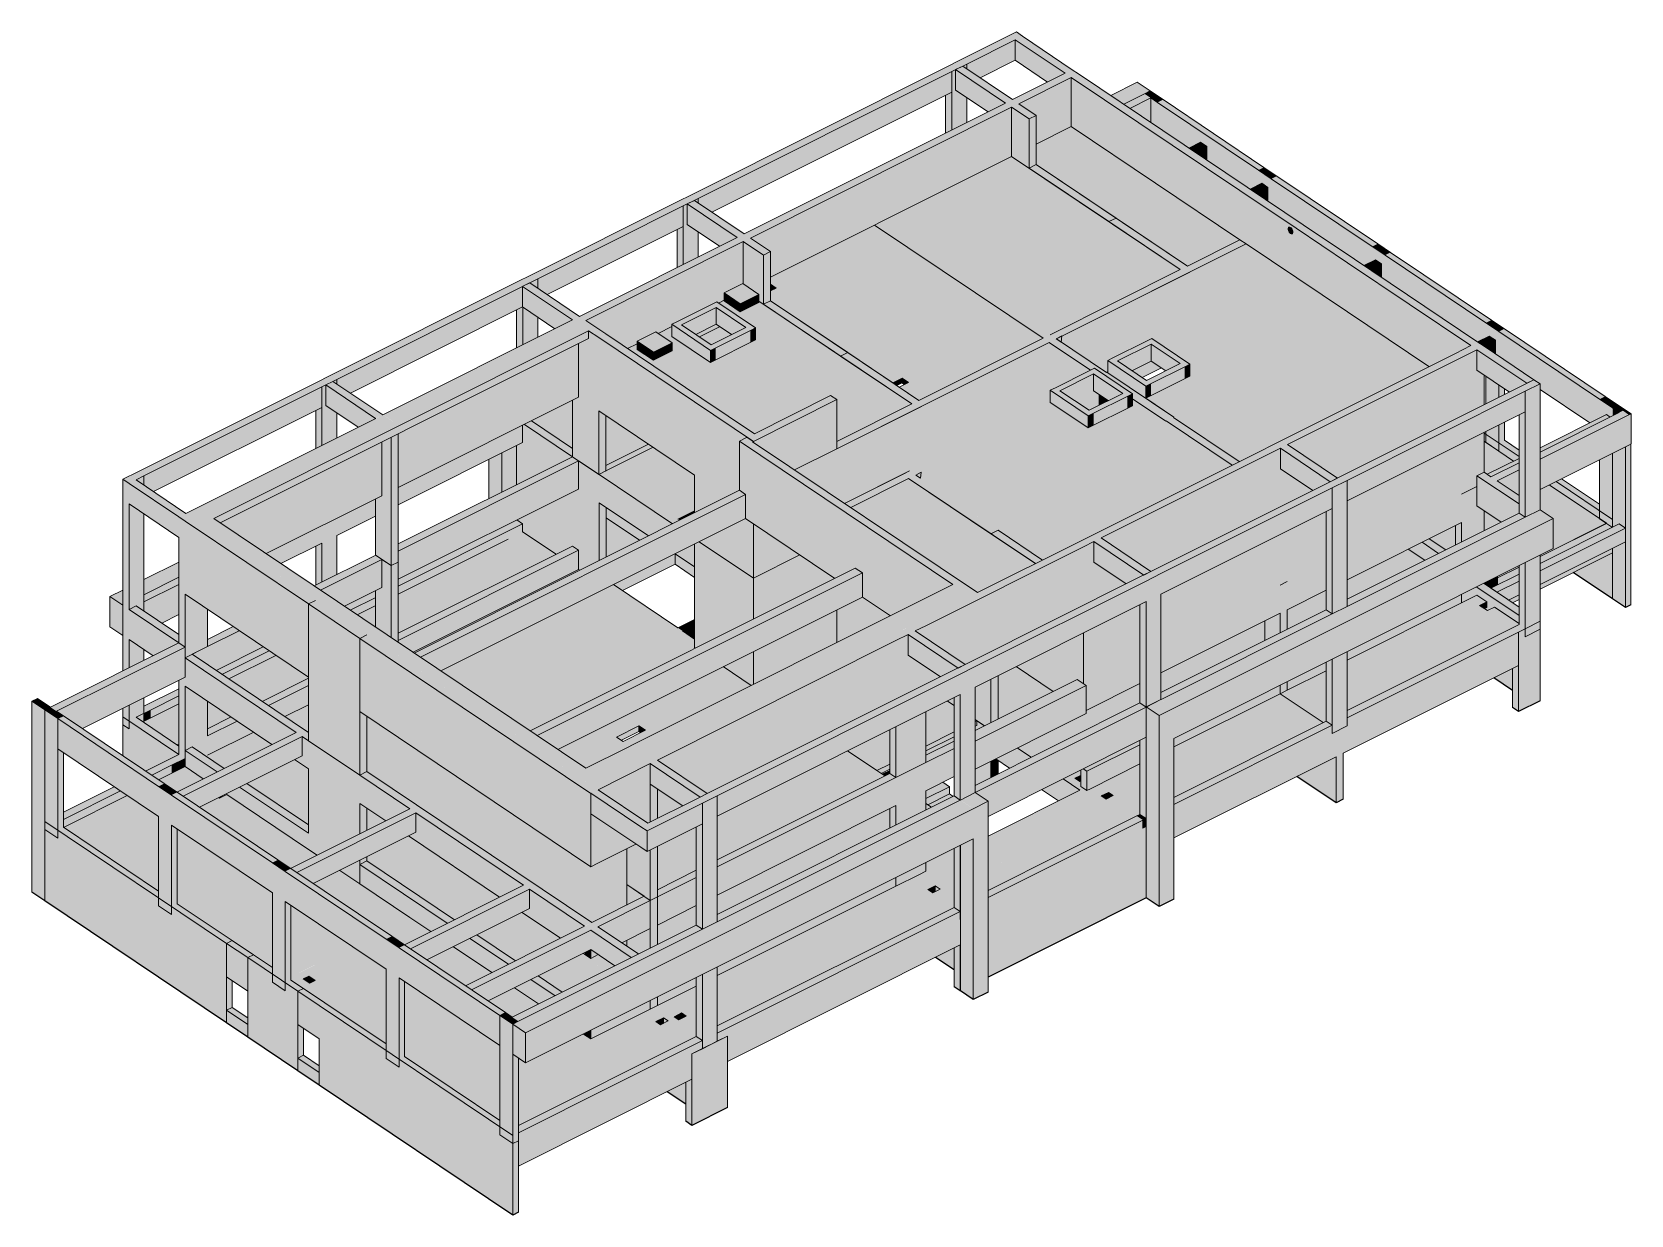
# Model space of a CAD drawing. Header units: centimetres. Extents: x -1706 to 33186, y -3196 to 88081.
# Drawn here: x -1706 to 1532, y 70013 to 72408 of the extents above; entities that cross this region are included whole.
import ezdxf

# ---------------------------------------------------------------- set-up
doc = ezdxf.new("R2010")
doc.units = ezdxf.units.CM
for name, color, linetype, lineweight in [('A-FLOR', 7, 'Continuous', 9), ('A-FLOR-OTLN', 7, 'Continuous', 9), ('S-BEAM', 7, 'Continuous', 9), ('S-COLS', 7, 'Continuous', 9), ('S-STRS', 7, 'Continuous', 9)]:
    doc.layers.add(name, color=color, linetype=linetype, lineweight=lineweight)

# ---------------------------------------------------------------- blocks, each defined once
blk = doc.blocks.new('PED_MÍSULA_VERT__CONC_R1 - L_15_0 x 410_0-2999004-3D J 001 - VISTA 3D COBE')
at = {"layer": 'S-COLS', "true_color": 0xc0c0c0}
blk.add_hatch(color=9, dxfattribs=at).paths.add_polyline_path([(455, 71652.9), (473.2, 71662), (455, 71674.3), (455, 71665.2)], flags=0)
at = {"layer": 'S-COLS'}
blk.add_line((455, 71674.3), (455, 71652.9), dxfattribs=at)
blk = doc.blocks.new('PED_MÍSULA_VERT__CONC_R1 - L_15_0 x 410_0-V1-3D J 001 - VISTA 3D COBE')
at = {"layer": 'S-COLS'}
for p, q in [((83.3, 71511.3), (94.7, 71517)), ((93.1, 71504.8), (83.3, 71511.3)), ((94.7, 71517), (93.1, 71504.8))]:
    blk.add_line(p, q, dxfattribs=at)

msp = doc.modelspace()

# ---------------------------------------------------------------- hatches: boundary and pattern name
at = {"layer": 'A-FLOR', "true_color": 0xbfbfbf}
for points in [[(633.47, 71934.54), (739.81, 71987.77), (398.38, 72217), (327.33, 72181.43), (327.33, 72140.07), (627.01, 71938.88)], [(355.7, 71795.5), (619.09, 71927.34), (277.65, 72156.57), (14.26, 72024.72), (353.73, 71796.82)], [(90.02, 71662.51), (341.32, 71788.3), (-0.12, 72017.52), (-210.61, 71912.16), (-210.61, 71897.52), (-199.13, 71889.81), (-210.61, 71884.15), (-210.61, 71864.34), (36.87, 71698.2), (55.62, 71707.58), (68.53, 71698.92), (49.78, 71689.53), (75.64, 71672.17)], [(738.49, 71538.51), (1122.6, 71730.79), (752.23, 71979.44), (368.12, 71787.16), (469.42, 71719.15), (470.55, 71719.72), (472.23, 71718.62), (472.23, 71743.04), (561.54, 71787.75), (638.62, 71736), (638.62, 71711.56), (549.3, 71666.85), (606.16, 71628.68), (605.03, 71628.11), (698.1, 71565.63)], [(-272.01, 71858.23), (-234.16, 71877.17), (-266.84, 71899.11), (-304.68, 71880.17), (-272.43, 71858.52)], [(-207.47, 71885.63), (-199.13, 71889.81), (-210.61, 71897.52), (-210.48, 71887.65)], [(-76.56, 71579.13), (75.64, 71655.31), (-234.16, 71863.3), (-234.16, 71860.88), (-272.01, 71841.93), (-304.68, 71863.88), (-304.68, 71865.07), (-315.7, 71859.56), (-240.86, 71809.31), (-240.86, 71784.87), (-332.07, 71739.21), (-410.77, 71792.05), (-410.77, 71811.97), (-438.36, 71798.16), (-409.88, 71779.04), (-409.88, 71762.74), (-447.72, 71743.8), (-480.4, 71765.74), (-480.4, 71777.11), (-499.99, 71767.31), (-243.38, 71595.03), (-88.98, 71672.32), (-76.56, 71663.98), (-76.56, 71579.88)], [(-272.01, 71841.93), (-272.01, 71858.23), (-304.68, 71880.17), (-304.68, 71863.87), (-275.51, 71844.29)], [(-272.01, 71841.93), (-234.16, 71860.88), (-234.16, 71877.17), (-272.01, 71858.23), (-272.01, 71845.64)], [(-447.72, 71760.09), (-409.88, 71779.04), (-442.56, 71800.98), (-480.4, 71782.03), (-448.72, 71760.77)], [(-447.72, 71743.8), (-447.72, 71760.09), (-480.4, 71782.03), (-480.4, 71765.74), (-448.39, 71744.25)], [(-447.72, 71743.8), (-409.88, 71762.74), (-409.88, 71779.04), (-447.72, 71760.09), (-447.72, 71744.58)], [(-60.73, 71453.78), (355.75, 71662.25), (355.75, 71682.87), (437.44, 71723.77), (353.73, 71779.96), (-162.03, 71521.79), (-63.65, 71455.74)], [(45.22, 71692.59), (55.62, 71697.8), (55.62, 71707.58), (36.87, 71698.2)], [(60.19, 71694.74), (68.53, 71698.92), (55.62, 71707.58), (55.62, 71697.8)], [(339.99, 71339.04), (724.11, 71531.31), (590.65, 71620.91), (589.51, 71620.34), (522.18, 71665.55), (522.18, 71651.36), (432.87, 71606.65), (364.9, 71652.28), (83.34, 71511.35), (299.89, 71365.97)], [(-398.27, 71421.97), (-364.29, 71438.98), (-364.29, 71511.05), (-448.54, 71567.61), (-543.85, 71519.71), (-411.99, 71431.18)], [(208.34, 71273.14), (325.61, 71331.84), (68.96, 71504.15), (-48.31, 71445.45), (207.08, 71273.99)], [(1234.99, 71240.84), (1239.64, 71243.17), (1239.64, 71254.58), (1225.25, 71247.37), (1234.3, 71241.3)], [(-512.48, 70974.28), (-477.08, 70992), (-477.08, 71003.4), (-522.21, 70980.81), (-513.3, 70974.83)], [(-473.69, 70989.72), (-463.95, 70994.59), (-477.08, 71003.4), (-477.08, 70992), (-475.23, 70990.75)], [(-1412.1, 70964.89), (-1412.1, 70965.67), (-1412.76, 70965.34)], [(-1408.61, 70962.55), (-1408.61, 70963.33), (-1412.1, 70965.67), (-1412.1, 70964.89)], [(415.29, 70890.85), (416.91, 70891.66), (416.91, 70903.07), (405.55, 70897.39), (407.17, 70896.31)], [(417.25, 70891.43), (417.63, 70891.63), (417.63, 70902.58), (416.91, 70903.07), (416.91, 70891.66)], [(-1326.11, 70857.16), (-1321.46, 70859.48), (-1321.46, 70861.41), (-1327.75, 70858.26)], [(307.89, 70709.28), (509.97, 70810.44), (428.38, 70865.21), (229.78, 70765.8), (229.78, 70761.72), (237.69, 70756.41)], [(468.7, 70855), (473.54, 70857.41), (473.54, 70868.82), (458.97, 70861.53)], [(473.71, 70857.3), (483.45, 70862.17), (473.54, 70868.82), (473.54, 70857.41)], [(117.87, 70665.64), (122.9, 70668.15), (122.9, 70679.56), (108.14, 70672.17), (116.07, 70666.85)], [(-1146.97, 70484.54), (-1145.54, 70485.26), (-1145.54, 70496.66), (-1156.55, 70490.97)], [(-1142.36, 70483.13), (-1132.63, 70488), (-1145.54, 70496.66), (-1145.54, 70485.26), (-1143.79, 70484.09)], [(-433.35, 70398.39), (-427.62, 70401.26), (-427.62, 70412.29), (-442.75, 70404.71), (-436.71, 70400.65)], [(-396.23, 70408.07), (-391.02, 70410.68), (-391.02, 70422.09), (-405.96, 70414.6)], [(-391.01, 70410.67), (-381.28, 70415.55), (-391.02, 70422.09), (-391.02, 70410.68)]]:
    msp.add_hatch(color=9, dxfattribs=at).paths.add_polyline_path(points, flags=0)
h = msp.add_hatch(color=9, dxfattribs=at)
h.paths.add_polyline_path([(-544.02, 71530.54), (-457.69, 71573.75), (-544.02, 71631.71), (-544.02, 71541)], flags=0)
h.paths.add_polyline_path([(-611.66, 71565.23), (-611.66, 71662.52), (-694.68, 71620.96), (-628.54, 71576.57)], flags=0)
h = msp.add_hatch(color=9, dxfattribs=at)
h.paths.add_polyline_path([(1261.29, 71303.16), (1304.97, 71325.03), (1304.97, 71327.79), (1260.42, 71305.49), (1261.29, 71304.9)], flags=0)
h.paths.add_polyline_path([(1347.67, 71346.4), (1481.8, 71413.54), (1366.07, 71491.23), (1347.67, 71482.02), (1347.67, 71440.91), (1373.81, 71423.36), (1373.81, 71362.25), (1347.67, 71349.16), (1347.67, 71346.94)], flags=0)
h.paths.add_polyline_path([(1156.56, 71359.8), (1176.4, 71369.73), (1176.4, 71409.08), (1122.98, 71382.34), (1154.28, 71361.33)], flags=0)
h.paths.add_polyline_path([(1234.23, 71398.68), (1268.72, 71415.94), (1234.23, 71439.1), (1234.23, 71408.33)], flags=0)
h.paths.add_polyline_path([(1240.58, 71512.8), (1294.07, 71539.57), (1234.23, 71579.75), (1234.23, 71517.06)], flags=0)
h = msp.add_hatch(color=9, dxfattribs=at)
h.paths.add_polyline_path([(-964.43, 71190.85), (-644.99, 71350.75), (-712.64, 71396.17), (-964.43, 71270.13), (-964.43, 71207.87)], flags=0)
h.paths.add_polyline_path([(-1010.18, 71203.31), (-1010.18, 71247.23), (-1047.66, 71228.47), (-1016.97, 71207.87)], flags=0)
h = msp.add_hatch(color=9, dxfattribs=at)
h.paths.add_polyline_path([(730.25, 71146.41), (789.98, 71176.3), (789.98, 71215.65), (696.67, 71168.95)], flags=0)
h.paths.add_polyline_path([(835.73, 71199.21), (914.42, 71238.6), (914.42, 71277.95), (835.73, 71238.56), (835.73, 71230.26)], flags=0)
h.paths.add_polyline_path([(957.12, 71259.97), (1114.37, 71338.68), (1080.79, 71361.22), (957.12, 71299.32), (957.12, 71295.59)], flags=0)
h = msp.add_hatch(color=9, dxfattribs=at)
h.paths.add_polyline_path([(-592.78, 70923.09), (-257.76, 71090.79), (-306.24, 71123.33), (-641.25, 70955.63), (-594.35, 70924.14)], flags=0)
h.paths.add_polyline_path([(-509.09, 70972), (-522.21, 70980.81), (-477.08, 71003.4), (-463.95, 70994.59), (-489.5, 70981.8)], flags=0)
h.paths.add_polyline_path([(-697.35, 70993.29), (-362.33, 71160.99), (-542.93, 71282.24), (-877.95, 71114.54), (-719.96, 71008.47)], flags=0)
h.paths.add_polyline_path([(-932.09, 71150.88), (-597.07, 71318.58), (-599.2, 71320.01), (-934.22, 71152.31)], flags=0)
h = msp.add_hatch(color=9, dxfattribs=at)
h.paths.add_polyline_path([(914.42, 71022.76), (914.42, 71114.98), (835.73, 71075.59), (914.42, 71022.76)], flags=0)
h.paths.add_polyline_path([(957.12, 71034.26), (1304.97, 71208.39), (1304.97, 71210.72), (1255.31, 71244.06), (1240.92, 71236.86), (1225.25, 71247.37), (1239.46, 71254.7), (1219.85, 71267.86), (957.12, 71136.35), (957.12, 71063.82)], flags=0)
h = msp.add_hatch(color=9, dxfattribs=at)
h.paths.add_polyline_path([(-893.28, 70639.4), (-801.98, 70685.1), (-903.28, 70753.11), (-994.58, 70707.41), (-894.65, 70640.32)], flags=0)
h.paths.add_polyline_path([(-738.93, 70716.66), (-643.45, 70764.46), (-744.75, 70832.47), (-840.23, 70784.67), (-747.35, 70722.32)], flags=0)
h.paths.add_polyline_path([(-76.56, 71171.89), (32.12, 71226.29), (-24.54, 71264.33), (-76.56, 71238.3), (-76.56, 71175.27)], flags=0)
h = msp.add_hatch(color=9, dxfattribs=at)
h.paths.add_polyline_path([(-1408.61, 70963.33), (-1408.61, 71047.79), (-1481.34, 71011.38), (-1412.76, 70965.34), (-1412.1, 70965.67)], flags=0)
h.paths.add_polyline_path([(-1350.78, 70997.46), (-1302.93, 71021.41), (-1350.78, 71053.54), (-1350.78, 71008)], flags=0)
h.paths.add_polyline_path([(-1239.88, 71052.97), (-1146.25, 71099.84), (-1146.25, 71102.01), (-1212.04, 71146.18), (-1307.52, 71098.39), (-1242.15, 71054.5)], flags=0)
h = msp.add_hatch(color=9, dxfattribs=at)
h.paths.add_polyline_path([(417.63, 70889.28), (417.63, 70891.63), (415.96, 70890.4), (416.91, 70889.77)], flags=0)
h.paths.add_polyline_path([(405.55, 70897.39), (416.91, 70903.07), (417.63, 70902.58), (417.63, 70914.25), (396.37, 70903.56), (399.36, 70901.55)], flags=0)
h.paths.add_polyline_path([(331.76, 70946.93), (537.31, 71049.83), (537.31, 71089.18), (428.41, 71034.67), (428.41, 71028.15), (303.74, 70965.74)], flags=0)
h.paths.add_polyline_path([(250, 71016.94), (361.77, 71072.9), (286.68, 71123.31), (250, 71104.94), (250, 71041.49)], flags=0)
h.paths.add_polyline_path([(580, 71071.2), (715.87, 71139.21), (682.29, 71161.75), (580, 71110.55), (580, 71104.46)], flags=0)
h = msp.add_hatch(color=9, dxfattribs=at)
h.paths.add_polyline_path([(-1007, 70715.74), (-915.7, 70761.45), (-944, 70780.45), (-1027.96, 70738.42), (-1027.96, 70729.81), (-1007.62, 70716.16)], flags=0)
h.paths.add_polyline_path([(-1027.96, 70792.09), (-989.8, 70811.19), (-1027.96, 70836.81), (-1027.96, 70823.48)], flags=0)
h.paths.add_polyline_path([(-852.65, 70793.01), (-757.17, 70840.8), (-1027.96, 71022.6), (-1027.96, 70910.7), (-856.28, 70795.45)], flags=0)
h.paths.add_polyline_path([(-1146.25, 70802.71), (-1146.25, 70916.23), (-1174.32, 70935.07), (-1271.18, 70886.58), (-1169.94, 70818.62)], flags=0)
h.paths.add_polyline_path([(-1316.97, 70917.32), (-1220.11, 70965.81), (-1257.14, 70990.67), (-1354, 70942.18), (-1322.54, 70921.06)], flags=0)
h.paths.add_polyline_path([(-1146.25, 70990.12), (-1146.25, 71046.18), (-1194.09, 71022.23), (-1146.33, 70990.17)], flags=0)
h = msp.add_hatch(color=9, dxfattribs=at)
h.paths.add_polyline_path([(4.78, 70912.78), (30.85, 70925.83), (30.85, 70995.25), (-54.46, 70952.54), (-3.46, 70918.3)], flags=0)
h.paths.add_polyline_path([(103.82, 70962.35), (161.09, 70991.02), (161.09, 71044.66), (147.62, 71053.7), (103.82, 71031.77), (103.82, 70968.39)], flags=0)
h.paths.add_polyline_path([(203.79, 71012.39), (206.86, 71013.93), (203.79, 71015.99)], flags=0)
h = msp.add_hatch(color=9, dxfattribs=at)
h.paths.add_polyline_path([(524.35, 70817.64), (537.31, 70824.12), (537.31, 70926.21), (437.24, 70876.12), (458.97, 70861.53), (473.54, 70868.82), (483.45, 70862.17), (468.88, 70854.88), (523.88, 70817.95)], flags=0)
h.paths.add_polyline_path([(606.33, 70858.67), (908.47, 71009.91), (821.35, 71068.39), (606.33, 70960.76), (606.33, 70860.44)], flags=0)
h = msp.add_hatch(color=9, dxfattribs=at)
h.paths.add_polyline_path([(13.12, 70907.18), (30.85, 70916.05), (30.85, 70925.83), (4.78, 70912.78), (13.01, 70907.25)], flags=0)
h.paths.add_polyline_path([(103.82, 70952.58), (161.09, 70981.25), (161.09, 70991.02), (103.82, 70962.35)], flags=0)
h.paths.add_polyline_path([(203.79, 71002.62), (206.86, 71004.15), (206.86, 71013.93), (203.79, 71012.39)], flags=0)
h = msp.add_hatch(color=9, dxfattribs=at)
h.paths.add_polyline_path([(103.82, 70717.3), (161.09, 70745.97), (161.09, 70755.2), (103.82, 70726.54)], flags=0)
h.paths.add_polyline_path([(-1.66, 70780.04), (30.85, 70796.31), (30.85, 70835.66), (-35.24, 70802.58), (-16.52, 70790.01)], flags=0)
h.paths.add_polyline_path([(-96.32, 70843.59), (6.25, 70894.93), (-68.84, 70945.35), (-171.41, 70894), (-105.64, 70849.85)], flags=0)
h = msp.add_hatch(color=9, dxfattribs=at)
h.paths.add_polyline_path([(-1181.83, 70494.96), (-1058.14, 70557.02), (-1181.83, 70640.05), (-1181.83, 70496.83)], flags=0)
h.paths.add_polyline_path([(-1219.32, 70513.94), (-1219.32, 70665.23), (-1412.14, 70794.68), (-1412.14, 70643.39), (-1249.37, 70534.11)], flags=0)
h.paths.add_polyline_path([(-994.52, 70588.72), (-941.04, 70615.5), (-1083.06, 70710.84), (-1136.54, 70684.07), (-994.88, 70588.96)], flags=0)
h.paths.add_polyline_path([(-1449.64, 70668.56), (-1449.64, 70819.85), (-1513.18, 70862.51), (-1642.27, 70797.89), (-1469.77, 70682.08)], flags=0)
h.paths.add_polyline_path([(-1182.34, 70714.81), (-1128.85, 70741.58), (-1311.68, 70864.32), (-1326.06, 70857.12), (-1327.75, 70858.26), (-1366.86, 70838.69), (-1188.69, 70719.08)], flags=0)
h.paths.add_polyline_path([(-1412.65, 70869.43), (-1359.16, 70896.2), (-1396.19, 70921.06), (-1449.64, 70894.26), (-1417.89, 70872.95)], flags=0)
h = msp.add_hatch(color=9, dxfattribs=at)
h.paths.add_polyline_path([(-545.1, 70508.01), (-525.85, 70517.65), (-559.42, 70540.19), (-574.72, 70532.53), (-590.02, 70542.8), (-593.97, 70540.82), (-565.56, 70521.75)], flags=0)
h.paths.add_polyline_path([(-501.71, 70557.4), (-501.71, 70569.08), (-511.67, 70564.09)], flags=0)
h.paths.add_polyline_path([(-439.62, 70560.81), (-361.09, 70600.16), (-361.09, 70639.46), (-439.62, 70600.12), (-439.62, 70591.78)], flags=0)
h.paths.add_polyline_path([(-639.76, 70571.56), (-635.81, 70573.54), (-713.69, 70625.83), (-717.64, 70623.85), (-649.08, 70577.82)], flags=0)
h.paths.add_polyline_path([(-572.76, 70605.1), (-501.71, 70640.67), (-501.71, 70754.86), (-575.03, 70718.52), (-631.03, 70756.12), (-726.51, 70708.33), (-586.54, 70614.36)], flags=0)
h.paths.add_polyline_path([(-318.4, 70621.49), (-16.04, 70772.84), (-49.62, 70795.38), (-318.4, 70660.84), (-318.4, 70657.2)], flags=0)
h.paths.add_polyline_path([(-763.44, 70654.59), (-759.48, 70656.57), (-789.56, 70676.77), (-793.52, 70674.79), (-776.53, 70663.38)], flags=0)
h.paths.add_polyline_path([(-439.62, 70671.75), (-361.09, 70711.06), (-361.09, 70799.05), (-439.62, 70759.75), (-439.62, 70682.08)], flags=0)
h.paths.add_polyline_path([(-318.4, 70732.43), (-110.7, 70836.39), (-185.79, 70886.8), (-318.4, 70820.42), (-318.4, 70750.41)], flags=0)
h = msp.add_hatch(color=9, dxfattribs=at)
h.paths.add_polyline_path([(229.78, 70670.18), (293.51, 70702.08), (229.78, 70744.87), (229.78, 70682.08)], flags=0)
h.paths.add_polyline_path([(161.09, 70670.77), (161.09, 70731.42), (109.34, 70705.52), (148.97, 70678.91)], flags=0)
h = msp.add_hatch(color=9, dxfattribs=at)
h.paths.add_polyline_path([(-361.09, 70384.48), (-361.09, 70476.5), (-439.62, 70437.2), (-405.96, 70414.6), (-391.02, 70422.09), (-381.27, 70415.54), (-396.22, 70408.06), (-377.91, 70395.77)], flags=0)
h.paths.add_polyline_path([(-318.4, 70395.78), (161.09, 70635.8), (161.09, 70653.92), (133.1, 70672.71), (118.35, 70665.32), (108.14, 70672.17), (122.9, 70679.56), (89.44, 70702.02), (-318.4, 70497.87), (-318.4, 70425.79)], flags=0)
h = msp.add_hatch(color=9, dxfattribs=at)
h.paths.add_polyline_path([(-632.45, 70464.29), (-559.48, 70500.81), (-608.35, 70533.62), (-681.32, 70497.1), (-636.05, 70466.71)], flags=0)
h.paths.add_polyline_path([(-727.11, 70527.84), (-654.14, 70564.37), (-732.03, 70616.65), (-804.99, 70580.13), (-736.82, 70534.36)], flags=0)
h.paths.add_polyline_path([(-850.78, 70610.87), (-777.82, 70647.39), (-807.9, 70667.59), (-880.87, 70631.06), (-855.98, 70614.36)], flags=0)
h = msp.add_hatch(color=9, dxfattribs=at)
h.paths.add_polyline_path([(-721.2, 70194.16), (-366.89, 70371.51), (-418.21, 70405.97), (-433.35, 70398.39), (-442.75, 70404.71), (-427.62, 70412.29), (-454, 70430), (-574.72, 70369.57), (-589.5, 70379.49), (-706.48, 70320.93), (-721.2, 70330.81), (-721.2, 70300.34)], flags=0)
h.paths.add_polyline_path([(-758.7, 70204.7), (-758.7, 70355.99), (-951.52, 70485.43), (-951.52, 70334.15), (-867.57, 70277.79)], flags=0)
h.paths.add_polyline_path([(-989.01, 70359.32), (-989.01, 70510.61), (-1045.61, 70548.6), (-1174.7, 70483.98), (-1004.17, 70369.49)], flags=0)
h.paths.add_polyline_path([(-733.69, 70413.61), (-680.2, 70440.38), (-729.07, 70473.19), (-782.56, 70446.42), (-736.82, 70415.72)], flags=0)
h.paths.add_polyline_path([(-828.35, 70477.16), (-774.87, 70503.94), (-852.75, 70556.22), (-906.23, 70529.45), (-834.71, 70481.43)], flags=0)
h.paths.add_polyline_path([(-1143.79, 70482.41), (-1156.44, 70491.21), (-1145.54, 70496.66), (-1132.63, 70488)], flags=0)
h.paths.add_polyline_path([(-952.02, 70560.19), (-898.54, 70586.96), (-928.62, 70607.16), (-982.1, 70580.39), (-953.38, 70561.1)], flags=0)
at = {"layer": 'S-BEAM', "true_color": 0xbfbfbf}
for points in [[(186.55, 72343.31), (299.87, 72400.03), (287.45, 72408.37), (174.13, 72351.65)], [(385.96, 72324.74), (400.34, 72331.94), (299.32, 72399.76), (284.94, 72392.56), (345.97, 72351.59)], [(350.5, 72306.99), (385.96, 72324.74), (284.94, 72392.56), (284.94, 72351.01), (345.97, 72310.03)], [(-356.9, 72071.28), (156.27, 72328.16), (143.85, 72336.49), (-369.32, 72079.62)], [(265.24, 72264.31), (279.62, 72271.51), (178.6, 72339.33), (164.22, 72332.13), (202.51, 72306.43)], [(-329.39, 72043.49), (156.27, 72286.6), (156.27, 72328.16), (-356.9, 72071.28), (-356.9, 72061.97), (-354.13, 72060.1)], [(229.78, 72246.56), (265.24, 72264.31), (164.22, 72332.13), (164.22, 72290.58), (215.75, 72255.98)], [(292.04, 72263.18), (412.76, 72323.6), (400.34, 72331.94), (279.62, 72271.51), (290.34, 72264.31)], [(327.33, 72181.43), (398.38, 72217), (398.38, 72316.41), (292.04, 72263.18), (327.33, 72239.48), (327.33, 72181.76)], [(739.81, 72087.18), (754.19, 72094.38), (412.76, 72323.6), (398.38, 72316.41), (562.53, 72206.2)], [(739.81, 71987.77), (739.81, 72087.18), (398.38, 72316.41), (398.38, 72217), (694.51, 72018.18)], [(516.95, 72253.65), (559.31, 72274.86), (546.89, 72283.19), (504.53, 72261.99), (509.73, 72258.5)], [(559.31, 72225.22), (559.31, 72274.86), (516.95, 72253.65), (546.89, 72233.55)], [(777.2, 72128.57), (788.56, 72134.26), (584.39, 72271.33), (573.03, 72265.64), (754.19, 72144.02)], [(-251.41, 71991.15), (277.65, 72255.98), (265.24, 72264.31), (-263.83, 71999.48)], [(760.48, 72090.16), (777.2, 72098.53), (777.2, 72128.57), (573.03, 72265.64), (573.03, 72216), (636.74, 72173.23), (660.33, 72185.04), (672.75, 72176.7), (672.75, 72149.06), (755.31, 72093.63)], [(649.16, 72164.89), (672.75, 72176.7), (660.33, 72185.04), (636.74, 72173.23)], [(672.75, 72149.06), (672.75, 72176.7), (649.16, 72164.89)], [(474.66, 72024.31), (489.04, 72031.51), (327.33, 72140.07), (312.95, 72132.88), (462.61, 72032.4)], [(1007.52, 71973.95), (1018.87, 71979.64), (814.7, 72116.71), (803.35, 72111.02), (995.64, 71981.92)], [(990.79, 71935.54), (1007.52, 71943.91), (1007.52, 71973.95), (803.35, 72111.02), (803.35, 72061.38), (985.62, 71939.01)], [(853.53, 72010.84), (867.69, 72018.18), (754.19, 72094.38), (739.81, 72087.18), (842.59, 72018.18)], [(772.9, 72081.82), (796.48, 72093.63), (784.07, 72101.97), (760.48, 72090.16), (764.92, 72087.18)], [(796.48, 72065.99), (796.48, 72093.63), (772.9, 72081.82), (779.09, 72077.67)], [(-681.97, 71908.56), (-387.18, 72056.12), (-399.6, 72064.46), (-694.39, 71916.9)], [(-662.8, 71876.6), (-387.18, 72014.57), (-387.18, 72056.12), (-681.97, 71908.56), (-681.97, 71889.48)], [(-278.26, 71992.31), (-263.88, 71999.51), (-364.85, 72067.3), (-379.23, 72060.1), (-303.71, 72009.4)], [(-313.67, 71974.53), (-278.26, 71992.31), (-379.23, 72060.1), (-379.23, 72018.55), (-327.69, 71983.95)], [(341.32, 71788.3), (355.7, 71795.5), (14.26, 72024.72), (-0.12, 72017.52), (330.59, 71795.5)], [(842.31, 72000.45), (847.21, 72003.27), (846.53, 72006.82), (844.76, 72010.2), (842.22, 72012.71), (839.99, 72013.47), (839.21, 72013.31), (838.84, 72013.2), (838.06, 72012.46), (837.52, 72010.84), (837.41, 72009.85), (838.06, 72006.35), (839.86, 72002.91), (841.04, 72001.51)], [(-584.82, 71824.25), (-265.79, 71983.95), (-278.21, 71992.28), (-597.24, 71832.59), (-586.51, 71825.39)], [(645.89, 71926.21), (752.23, 71979.44), (739.81, 71987.77), (633.47, 71934.54), (638.62, 71931.09)], [(844.76, 71999.62), (846.26, 72000.37), (846.55, 72000.65), (847.17, 72002.88), (842.31, 72000.45), (843.58, 71999.8)], [(1207.43, 71773.25), (1207.43, 71773.25), (1221.81, 71780.44), (971.83, 71948.27), (957.45, 71941.07), (1188.82, 71785.74)], [(1003.21, 71927.2), (1026.8, 71939.01), (1014.38, 71947.34), (990.79, 71935.54), (995.64, 71932.28)], [(1237.83, 71819.33), (1249.18, 71825.01), (1045.01, 71962.08), (1033.66, 71956.4), (1225.94, 71827.31)], [(1221.11, 71780.92), (1237.83, 71789.29), (1237.83, 71819.33), (1033.66, 71956.4), (1033.66, 71906.76), (1215.94, 71784.39)], [(368.12, 71787.16), (631.51, 71919.01), (619.09, 71927.34), (355.7, 71795.5)], [(1122.6, 71730.79), (1207.43, 71773.25), (957.45, 71941.07), (957.45, 71841.66), (1117.73, 71734.06)], [(1026.8, 71911.37), (1026.8, 71939.01), (1003.21, 71927.2)], [(-1088.81, 71704.92), (-712.25, 71893.41), (-724.66, 71901.74), (-1101.22, 71713.25)], [(-1061.29, 71677.13), (-712.64, 71851.66), (-712.64, 71893.21), (-1088.81, 71704.92), (-1088.81, 71695.6), (-1086.03, 71693.74)], [(-611.66, 71825.42), (-597.28, 71832.62), (-698.26, 71900.41), (-712.64, 71893.21), (-614.48, 71827.31)], [(-647.08, 71807.64), (-611.66, 71825.42), (-712.64, 71893.21), (-712.64, 71851.66), (-649.72, 71809.42)], [(-391.03, 71815.66), (-321.02, 71850.7), (-330.17, 71856.85), (-400.18, 71821.8), (-391.89, 71816.23)], [(-361.83, 71796.05), (-321.02, 71816.5), (-321.02, 71850.7), (-391.03, 71815.66), (-364.97, 71798.17)], [(-251.46, 71804.01), (-240.86, 71809.31), (-319.57, 71862.15), (-330.17, 71856.85), (-254.78, 71806.24)], [(-289.81, 71795.53), (-260.61, 71810.15), (-321.02, 71850.7), (-321.02, 71816.48), (-302.43, 71804.01)], [(-68.79, 71752.28), (-54.41, 71759.48), (-210.61, 71864.34), (-224.99, 71857.15), (-87.15, 71764.6)], [(-1338.09, 71423.45), (-578.94, 71803.45), (-599.2, 71817.06), (-983.32, 71624.78), (-964.43, 71612.1), (-978.81, 71604.9), (-997.7, 71617.58), (-1358.35, 71437.05), (-1339.46, 71424.37)], [(-983.32, 71624.78), (-599.2, 71817.06), (-611.62, 71825.39), (-995.73, 71633.12)], [(-332.07, 71763.66), (-321.47, 71768.96), (-400.18, 71821.8), (-410.77, 71816.5), (-335.39, 71765.89)], [(-332.07, 71739.21), (-332.07, 71763.66), (-410.77, 71816.23), (-410.77, 71792.05), (-355.77, 71755.12)], [(-1324.88, 71414.58), (-578.94, 71787.97), (-578.94, 71803.45), (-1338.09, 71423.45), (-1330.13, 71418.11)], [(-364.29, 71659.35), (-349.91, 71666.55), (-544.02, 71796.86), (-558.4, 71789.66), (-411.99, 71691.37)], [(-364.29, 71511.05), (-364.29, 71659.35), (-558.4, 71789.66), (-558.4, 71641.36), (-408.91, 71541)], [(-330.62, 71775.1), (-289.81, 71795.53), (-313.78, 71811.63), (-354.59, 71791.2), (-332.07, 71776.07)], [(-321.47, 71768.96), (-251.46, 71804.01), (-260.61, 71810.15), (-330.62, 71775.1), (-324.8, 71771.19)], [(-321.47, 71744.52), (-251.46, 71779.56), (-251.46, 71804.01), (-321.47, 71768.96), (-321.47, 71755.12)], [(-251.46, 71779.56), (-240.86, 71784.87), (-240.86, 71809.31), (-251.46, 71804.01), (-251.46, 71782.2)], [(102.44, 71654.18), (353.73, 71779.96), (341.32, 71788.3), (90.02, 71662.51), (100.75, 71655.31)], [(462.65, 71715.77), (469.42, 71719.15), (355.7, 71795.5), (341.32, 71788.3), (437.44, 71723.77), (445.06, 71727.58), (462.11, 71716.13)], [(628.02, 71730.7), (638.62, 71736), (561.54, 71787.75), (550.95, 71782.44), (620.12, 71736)], [(1233.52, 71772.58), (1257.11, 71784.39), (1244.69, 71792.72), (1221.11, 71780.92), (1232.53, 71773.25)], [(1257.11, 71756.75), (1257.11, 71784.39), (1233.52, 71772.58), (1244.95, 71764.91)], [(1468.14, 71664.71), (1479.49, 71670.39), (1275.32, 71807.46), (1263.97, 71801.78), (1462.77, 71668.32)], [(1448.43, 71616.84), (1468.14, 71626.7), (1468.14, 71664.71), (1263.97, 71801.78), (1263.97, 71752.14), (1347.67, 71695.95), (1347.67, 71684.48), (1435.96, 71625.2)], [(-964.43, 71485.94), (-599.2, 71668.76), (-599.2, 71777.83), (-964.43, 71595.01), (-964.43, 71492.47)], [(-332.07, 71739.21), (-321.47, 71744.52), (-321.47, 71768.96), (-332.07, 71763.66), (-332.07, 71755.12)], [(422.86, 71365.97), (1188.82, 71749.38), (1176.4, 71757.71), (410.44, 71374.3), (411.94, 71373.29)], [(491.98, 71742.2), (560.1, 71776.3), (550.95, 71782.44), (482.83, 71748.34), (490.73, 71743.04)], [(521.18, 71722.6), (560.1, 71742.2), (560.1, 71776.3), (491.98, 71742.2), (513.76, 71727.58)], [(589.67, 71722.22), (618.87, 71736.84), (560.1, 71776.3), (560.1, 71742.08), (580.77, 71728.2)], [(1320.87, 71697.09), (1335.25, 71704.29), (1234.23, 71772.11), (1219.85, 71764.91), (1317.39, 71699.42)], [(1285.41, 71679.34), (1320.87, 71697.09), (1219.85, 71764.91), (1219.85, 71723.35), (1283.24, 71680.8)], [(375.49, 71682.03), (443.61, 71716.13), (434.46, 71722.27), (366.34, 71688.17), (374.24, 71682.87)], [(511.58, 71670.5), (522.18, 71675.8), (445.06, 71727.58), (434.46, 71722.27), (503.68, 71675.8)], [(549.3, 71691.3), (559.9, 71696.6), (482.83, 71748.34), (472.23, 71743.04), (531.8, 71703.05)], [(549.3, 71666.85), (549.3, 71691.3), (472.23, 71743.04), (472.23, 71718.6), (538.09, 71674.38)], [(541.85, 71708.72), (580.77, 71728.2), (560.1, 71742.08), (521.18, 71722.6), (541.7, 71708.82)], [(559.9, 71696.6), (628.02, 71730.7), (618.87, 71736.84), (550.75, 71702.74)], [(559.9, 71672.16), (628.02, 71706.25), (628.02, 71730.7), (559.9, 71696.6), (559.9, 71690.02)], [(628.02, 71706.25), (638.62, 71711.56), (638.62, 71736), (628.02, 71730.7), (628.02, 71708.89)], [(-1479.36, 71509.42), (-1119.08, 71689.76), (-1131.5, 71698.1), (-1491.77, 71517.76)], [(-1459.79, 71477.66), (-1119.08, 71648.2), (-1119.08, 71689.76), (-1479.36, 71509.42), (-1479.36, 71490.79)], [(-1010.18, 71625.96), (-995.8, 71633.16), (-1096.75, 71700.94), (-1111.13, 71693.74), (-1025.78, 71636.44)], [(-1045.57, 71608.17), (-1010.18, 71625.96), (-1111.13, 71693.74), (-1111.13, 71652.18), (-1051.43, 71612.1)], [(432.87, 71631.1), (443.4, 71636.44), (366.34, 71688.17), (355.75, 71682.87), (424.91, 71636.44)], [(396.35, 71668.03), (443.61, 71691.68), (443.61, 71716.13), (375.49, 71682.03), (393.5, 71669.94)], [(434.31, 71642.54), (454.96, 71652.88), (454.96, 71674.28), (443.61, 71682.03), (443.46, 71691.61), (396.35, 71668.03), (432.87, 71643.51)], [(473.23, 71662.02), (502.43, 71676.64), (443.61, 71716.13), (443.61, 71681.91), (466.32, 71666.66)], [(549.3, 71666.85), (559.9, 71672.16), (559.9, 71696.6), (549.3, 71691.3), (549.3, 71682.42)], [(957.12, 71500.46), (1317.39, 71680.8), (1304.97, 71689.13), (944.7, 71508.79)], [(-76.56, 71564.57), (88.06, 71646.98), (75.64, 71655.31), (-76.56, 71578.74), (-76.56, 71569.35)], [(83.34, 71511.35), (364.9, 71652.28), (355.75, 71658.43), (355.75, 71662.25), (70.92, 71519.68), (79.27, 71514.08)], [(432.87, 71606.65), (432.87, 71631.1), (355.75, 71682.87), (355.75, 71658.43), (429.92, 71608.63)], [(443.46, 71636.4), (511.58, 71670.5), (502.43, 71676.64), (434.31, 71642.54), (443.4, 71636.44)], [(443.46, 71611.96), (511.58, 71646.05), (511.58, 71670.5), (443.46, 71636.4), (443.46, 71620.34)], [(511.58, 71646.05), (522.18, 71651.36), (522.18, 71675.8), (511.58, 71670.5), (511.58, 71648.69)], [(957.12, 71458.9), (1317.39, 71639.24), (1317.39, 71680.8), (957.12, 71500.46), (957.12, 71472.33)], [(-1350.78, 71440.84), (-997.7, 71617.58), (-1010.11, 71625.92), (-1363.2, 71449.18), (-1354.07, 71443.05)], [(432.87, 71606.65), (443.46, 71611.96), (443.46, 71636.4), (432.87, 71631.1), (432.87, 71608.63)], [(724.11, 71531.31), (738.49, 71538.51), (605.03, 71628.11), (590.65, 71620.91), (673, 71565.63)], [(1527.62, 71633.21), (1531.78, 71635.29), (1505.57, 71652.81), (1494.28, 71647.16), (1508.01, 71637.95), (1515.2, 71641.55), (1524.51, 71635.29)], [(1494.28, 71631.08), (1508.01, 71637.95), (1494.28, 71647.16), (1494.28, 71633.21)], [(1527.62, 71572.1), (1531.78, 71574.23), (1531.71, 71635.26), (1527.62, 71633.21), (1527.62, 71572.17)], [(-1231.81, 71352.1), (-997.7, 71469.28), (-997.7, 71578.36), (-1324.88, 71414.58), (-1257.2, 71369.15)], [(-544.02, 71519.82), (-448.54, 71567.61), (-457.69, 71573.75), (-544.02, 71530.54), (-544.02, 71525.96)], [(193.96, 71265.94), (208.34, 71273.14), (-259.28, 71587.07), (-273.66, 71579.88), (193.08, 71266.53)], [(32.12, 71226.29), (158.67, 71289.63), (-273.66, 71579.88), (-273.66, 71480.47), (-261.24, 71472.13), (-261.24, 71423.24), (-80.64, 71301.99), (-38.92, 71322.88), (-24.54, 71313.22), (-24.54, 71264.33), (30.85, 71227.14)], [(-246.86, 71578.74), (-245.35, 71579.5), (-257.76, 71587.83), (-259.28, 71587.07), (-247.99, 71579.5)], [(-245.35, 71577.72), (-245.35, 71579.5), (-246.77, 71578.68)], [(922.75, 71497.81), (937.13, 71505.01), (836.11, 71572.82), (821.73, 71565.63), (894.14, 71517.01)], [(887.29, 71480.06), (922.75, 71497.81), (821.73, 71565.63), (821.73, 71524.07), (885.04, 71481.56)], [(-964.43, 71357.19), (-599.2, 71540.01), (-611.66, 71548.33), (-964.43, 71371.74)], [(-964.43, 71300.15), (-599.2, 71482.97), (-599.2, 71540.01), (-964.43, 71357.19), (-964.43, 71327.86)], [(-1408.61, 71426.45), (-1394.23, 71433.65), (-1495.25, 71501.46), (-1509.63, 71494.27), (-1420.93, 71434.72)], [(-1408.61, 71384.89), (-1408.61, 71426.45), (-1509.63, 71494.27), (-1509.63, 71452.71), (-1458.09, 71418.11)], [(-409.34, 71412.55), (-394.96, 71419.75), (-543.36, 71519.38), (-557.74, 71512.18), (-411.99, 71414.33)], [(-48.31, 71445.45), (68.96, 71504.15), (56.54, 71512.48), (-60.73, 71453.78), (-48.5, 71445.57)], [(580, 71311.69), (926.84, 71485.3), (914.42, 71493.64), (567.58, 71320.02), (576.98, 71313.72)], [(1304.97, 71452.72), (1304.97, 71469.57), (1234.23, 71517.06), (1219.85, 71509.87), (1300.16, 71455.95)], [(1268.72, 71415.94), (1304.97, 71434.09), (1304.97, 71452.72), (1219.85, 71509.87), (1219.85, 71448.75), (1258.67, 71422.69)], [(-919.67, 71142.54), (-261.24, 71472.13), (-273.66, 71480.47), (-932.09, 71150.88)], [(-877.95, 71114.54), (-261.24, 71423.24), (-261.24, 71472.13), (-919.67, 71142.54)], [(580, 71270.13), (926.84, 71443.75), (926.84, 71485.3), (580, 71311.69), (580, 71288.39)], [(-608.05, 70905.84), (-584.59, 70917.59), (-1358.35, 71437.05), (-1381.81, 71425.31), (-625.54, 70917.59)], [(-476.04, 71379.16), (-458.01, 71388.19), (-543.36, 71445.49), (-543.36, 71424.36), (-480.72, 71382.31)], [(-394.96, 71419.75), (-364.29, 71435.1), (-364.29, 71438.98), (-398.27, 71421.97)], [(957.12, 71245.41), (1317.39, 71425.75), (1304.97, 71434.09), (957.12, 71259.97), (957.12, 71249.27)], [(-1146.25, 71250.31), (-1131.87, 71257.51), (-1381.81, 71425.31), (-1396.19, 71418.11), (-1152.78, 71254.7)], [(-1146.25, 71102.01), (-1146.25, 71250.31), (-1396.19, 71418.11), (-1396.19, 71269.81), (-1169.94, 71117.92)], [(325.61, 71331.84), (339.99, 71339.04), (250, 71399.46), (235.61, 71392.26), (324.17, 71332.81)], [(-964.43, 71176.3), (-599.2, 71359.12), (-611.62, 71367.46), (-964.43, 71190.85), (-964.43, 71180.55)], [(103.82, 71206.27), (422.86, 71365.97), (410.44, 71374.3), (91.4, 71214.6), (96.74, 71211.02)], [(545.26, 71308.85), (559.64, 71316.05), (458.62, 71383.87), (444.24, 71376.67), (516.65, 71328.06)], [(509.8, 71291.1), (545.26, 71308.85), (444.24, 71376.67), (444.24, 71335.11), (501.7, 71296.53)], [(1114.37, 71338.68), (1142.18, 71352.6), (1108.6, 71375.14), (1080.79, 71361.22), (1103.92, 71345.69)], [(1142.18, 71352.6), (1156.56, 71359.8), (1122.98, 71382.34), (1108.6, 71375.14), (1140.9, 71353.46)], [(-934.22, 71152.31), (-599.2, 71320.01), (-599.2, 71359.12), (-964.43, 71176.3), (-964.43, 71172.59), (-936.9, 71154.11)], [(-510.64, 71277.41), (-403.99, 71330.79), (-403.99, 71351.78), (-528.55, 71289.43), (-517.07, 71281.72)], [(-364.29, 71304.14), (-364.29, 71325.27), (-403.99, 71351.78), (-403.99, 71330.79), (-384.91, 71317.99)], [(-1479.36, 71254.38), (-1408.61, 71289.79), (-1408.61, 71304.34), (-1479.36, 71268.93), (-1479.36, 71254.7)], [(-682.97, 70983.64), (-24.54, 71313.22), (-38.92, 71322.88), (-697.35, 70993.29)], [(-641.25, 70955.63), (-24.54, 71264.33), (-24.54, 71313.22), (-682.97, 70983.64), (-660.26, 70968.39)], [(203.79, 71123.37), (549.57, 71296.64), (537.31, 71304.87), (191.37, 71131.7)], [(-412.66, 71194.77), (-398.27, 71201.97), (-528.55, 71289.43), (-542.93, 71282.24), (-414.23, 71195.83)], [(-452.04, 70942.58), (193.96, 71265.94), (158.67, 71289.63), (-487.33, 70966.27)], [(203.79, 71081.81), (549.73, 71254.98), (549.73, 71296.53), (203.79, 71123.37), (203.79, 71087.89)], [(-1408.61, 71171.4), (-1408.61, 71188.26), (-1495.25, 71246.42), (-1509.63, 71239.22), (-1440.36, 71192.72)], [(-1460.76, 71145.3), (-1408.61, 71171.4), (-1509.63, 71239.22), (-1509.63, 71178.11), (-1465.92, 71148.76)], [(580.04, 71056.66), (926.84, 71230.26), (914.42, 71238.6), (580, 71071.2), (580.01, 71056.68)], [(-389.12, 71195.83), (-364.29, 71208.26), (-364.29, 71218.98), (-398.27, 71201.97)], [(-364.29, 71179.16), (-364.29, 71208.26), (-389.12, 71195.83), (-387.55, 71194.77)], [(957.12, 71019.71), (1303.96, 71193.32), (1291.54, 71201.66), (957.12, 71034.26), (957.12, 71021.19)], [(-1656.18, 71032.93), (-1396.19, 71163.07), (-1408.61, 71171.4), (-1668.6, 71041.26)], [(-574.72, 70866.61), (-560.34, 70873.81), (-1027.96, 71187.75), (-1042.34, 71180.55), (-584.16, 70872.95)], [(-574.72, 70718.32), (-574.72, 70866.61), (-1042.34, 71180.55), (-1042.34, 71032.25), (-628.54, 70754.45)], [(-439.62, 70934.24), (43.27, 71175.96), (30.85, 71184.29), (-452.04, 70942.58)], [(169.09, 71120.56), (183.48, 71127.75), (82.46, 71195.57), (68.08, 71188.37), (135.62, 71143.03)], [(133.63, 71102.81), (169.09, 71120.56), (68.08, 71188.37), (68.08, 71146.82), (129.41, 71105.64)], [(361.77, 71072.9), (410.44, 71097.26), (410.44, 71185.26), (286.68, 71123.31), (360.53, 71073.73)], [(422.86, 71088.92), (422.86, 71191.47), (410.44, 71185.26), (410.44, 71097.26)], [(715.87, 71139.21), (730.25, 71146.41), (696.67, 71168.95), (682.29, 71161.75)], [(949.17, 70948.1), (1303.96, 71125.69), (1303.96, 71193.32), (957.12, 71019.71), (957.12, 71003.41), (949.17, 70999.43), (949.17, 70988.26)], [(-1604.03, 70997.92), (-1396.19, 71101.95), (-1396.19, 71163.07), (-1656.18, 71032.93), (-1633.99, 71018.03)], [(-1146.25, 70973.27), (-1146.25, 70990.12), (-1381.81, 71148.26), (-1396.19, 71141.07), (-1146.55, 70973.47)], [(-318.4, 70861.98), (173.51, 71108.21), (161.09, 71116.55), (-330.82, 70870.32)], [(-318.4, 70820.42), (173.51, 71066.66), (173.51, 71108.21), (-318.4, 70861.98), (-318.4, 70846.62)], [(-584.59, 70917.59), (-249.57, 71085.29), (-257.76, 71090.79), (-592.78, 70923.09)], [(203.79, 70972.75), (428.41, 71085.19), (410.44, 71097.26), (203.79, 70993.81), (203.79, 70973.37)], [(203.79, 70915.71), (428.41, 71028.15), (428.41, 71085.19), (203.79, 70972.75)], [(203.87, 70868.37), (549.73, 71041.49), (537.31, 71049.83), (203.79, 70882.88), (203.79, 70868.42)], [(229.78, 70820.22), (549.73, 70980.38), (549.73, 71041.49), (203.87, 70868.09), (229.78, 70850.7), (229.78, 70835.73)], [(-1449.64, 70880.96), (-1438.28, 70886.64), (-1642.45, 71023.71), (-1653.81, 71018.03), (-1461.03, 70888.61)], [(-1449.64, 70819.85), (-1449.64, 70880.96), (-1653.81, 71018.03), (-1653.81, 70956.92), (-1463.97, 70829.47)], [(606.33, 70844.12), (926.84, 71004.55), (914.42, 71012.89), (606.33, 70858.67)], [(-1400.23, 70861.1), (-1159.02, 70981.84), (-1171.44, 70990.17), (-1412.65, 70869.43), (-1403.68, 70863.41)], [(-1366.86, 70838.69), (-1159.02, 70942.73), (-1159.02, 70981.84), (-1400.23, 70861.1), (-1378.62, 70846.58)], [(430.05, 70911.63), (537.31, 70965.32), (537.31, 70974.16), (422.51, 70916.69)], [(606.33, 70776.49), (934.79, 70940.9), (934.79, 70992.24), (926.84, 70988.26), (926.84, 71004.55), (606.33, 70844.12), (606.33, 70780.39)], [(-572.76, 70882.15), (-466.42, 70935.38), (-501.71, 70959.07), (-608.05, 70905.84), (-574.72, 70883.47)], [(103.82, 70929.22), (161.09, 70957.89), (161.09, 70972.44), (103.82, 70943.77), (103.82, 70938.52)], [(103.82, 70872.18), (161.09, 70900.85), (161.09, 70957.89), (103.82, 70929.22), (103.82, 70872.95)], [(-587.14, 70597.91), (-572.76, 70605.1), (-1027.96, 70910.7), (-1042.34, 70903.5), (-590.43, 70600.12)], [(-560.34, 70873.81), (-454, 70927.04), (-466.42, 70935.38), (-572.76, 70882.15), (-560.76, 70874.09)], [(-352.98, 70859.22), (-338.6, 70866.42), (-439.62, 70934.24), (-454, 70927.04), (-373.43, 70872.95)], [(-388.44, 70841.47), (-352.98, 70859.22), (-454, 70927.04), (-454, 70885.49), (-396.41, 70846.83)], [(430.05, 70872.52), (429.8, 70911.8), (422.51, 70916.69), (417.63, 70914.25), (417.79, 70880.75), (429.86, 70872.64)], [(-1219.32, 70726.34), (-1207.97, 70732.02), (-1412.14, 70869.09), (-1423.49, 70863.41), (-1259.43, 70753.27)], [(-1219.32, 70665.23), (-1219.32, 70726.34), (-1423.49, 70863.41), (-1423.49, 70802.3), (-1244.43, 70682.08)], [(-574.72, 70718.32), (-560.34, 70725.51), (-560.34, 70816.06), (-574.16, 70825.34), (-574.16, 70866.89), (-574.72, 70866.61), (-574.72, 70719.11)], [(-473.15, 70799.07), (-458.76, 70806.27), (-559.78, 70874.09), (-574.16, 70866.89), (-477.06, 70801.7)], [(-473.15, 70757.52), (-473.15, 70799.07), (-574.16, 70866.61), (-574.16, 70825.34), (-483.08, 70764.19)], [(-460.73, 70790.74), (-348.68, 70846.83), (-361.09, 70855.16), (-473.15, 70799.07), (-460.89, 70790.85)], [(-460.73, 70749.18), (-348.68, 70805.27), (-348.68, 70846.83), (-460.73, 70790.74), (-460.73, 70775.38)], [(-318.4, 70606.94), (173.51, 70853.17), (161.09, 70861.51), (-318.4, 70621.49)], [(-1169.92, 70706.48), (-928.71, 70827.22), (-941.12, 70835.55), (-1182.34, 70714.81), (-1169.94, 70706.49)], [(-1136.54, 70684.07), (-928.71, 70788.11), (-928.71, 70827.22), (-1169.92, 70706.48), (-1141.85, 70687.63)], [(229.78, 70655.63), (543.48, 70812.66), (531.07, 70821), (229.78, 70670.18)], [(229.78, 70639.33), (543.48, 70796.36), (543.48, 70812.66), (229.78, 70655.63)], [(543.48, 70812.66), (549.73, 70815.78), (537.31, 70824.12), (531.07, 70821), (540.53, 70814.64)], [(543.48, 70796.36), (549.73, 70799.49), (549.73, 70815.78), (543.48, 70812.66), (543.48, 70796.89)], [(-460.73, 70749.18), (-460.89, 70790.85), (-473.15, 70799.07), (-473.15, 70757.52)], [(293.51, 70702.08), (307.89, 70709.28), (229.78, 70761.72), (229.78, 70744.87), (277.66, 70712.73)], [(-989.01, 70571.72), (-977.66, 70577.4), (-1181.83, 70714.47), (-1193.18, 70708.79), (-989.14, 70571.81)], [(-989.01, 70510.61), (-989.14, 70571.81), (-1193.18, 70708.79), (-1193.18, 70647.68), (-1037.82, 70543.37)], [(-939.61, 70551.86), (-698.39, 70672.6), (-710.81, 70680.93), (-952.02, 70560.19), (-943.05, 70554.17)], [(-906.23, 70529.45), (-698.39, 70633.49), (-698.39, 70672.6), (-939.61, 70551.86), (-928.62, 70544.48)], [(-574.72, 70589.57), (-454, 70650), (-466.42, 70658.33), (-586.86, 70597.72), (-578.02, 70591.78)], [(-318.4, 70381.23), (173.51, 70627.46), (161.09, 70635.8), (-318.4, 70395.77)], [(-297.99, 70323.82), (173.57, 70559.86), (173.51, 70627.46), (-318.4, 70381.23), (-318.4, 70364.93), (-297.99, 70375.15), (-297.99, 70339.16)], [(-815.93, 70468.83), (-574.72, 70589.57), (-587.14, 70597.91), (-828.14, 70477.02)], [(-782.56, 70446.42), (-574.72, 70550.46), (-574.72, 70589.57), (-815.93, 70468.83)], [(-721.27, 70405.27), (-348.68, 70591.78), (-361.09, 70600.12), (-733.69, 70413.61)], [(-492.48, 70534.35), (-478.09, 70541.55), (-560.34, 70596.77), (-574.72, 70589.57), (-498.08, 70538.12)], [(-525.85, 70517.65), (-492.48, 70534.35), (-574.72, 70589.57), (-574.72, 70550.46), (-537.4, 70525.4)], [(-1269.19, 70534.11), (-1257.84, 70539.8), (-1300.95, 70568.66), (-1312.24, 70563.01), (-1277.66, 70539.8)], [(-1269.19, 70466.48), (-1269.19, 70534.11), (-1312.24, 70563.01), (-1312.24, 70495.38), (-1270.26, 70467.2)], [(-758.7, 70417.1), (-747.35, 70422.78), (-951.52, 70559.85), (-962.87, 70554.17), (-763.5, 70420.32)], [(-758.7, 70355.99), (-758.7, 70417.1), (-962.87, 70554.17), (-962.87, 70493.06), (-791.35, 70377.9)], [(-574.72, 70532.53), (-574.72, 70550.46), (-587.14, 70544.24), (-587.14, 70540.87)], [(-1124.72, 70437.12), (-1113.37, 70442.81), (-1156.55, 70471.72), (-1167.84, 70466.07), (-1132.63, 70442.43)], [(-1124.72, 70369.49), (-1124.72, 70437.12), (-1167.84, 70466.07), (-1167.84, 70398.44), (-1124.83, 70369.57)], [(-1143.79, 70482.41), (-1142.36, 70483.13), (-1145.54, 70485.26), (-1146.97, 70484.54), (-1145.54, 70483.58)], [(-1269.19, 70398.85), (-1269.19, 70412.15), (-1300.95, 70433.4), (-1312.24, 70427.75), (-1300.95, 70420.17)], [(-1269.19, 70373.23), (-1269.19, 70398.85), (-1312.24, 70427.75), (-1312.24, 70402.13)], [(-574.72, 70369.57), (-454, 70430), (-454, 70447.31), (-574.72, 70386.88), (-574.72, 70373.7)], [(-721.27, 70111.94), (-369.89, 70287.83), (-369.89, 70339.16), (-348.68, 70349.78), (-348.68, 70366.08), (-721.2, 70179.6), (-721.27, 70157.55)], [(-721.2, 70179.6), (-348.68, 70366.08), (-361.09, 70374.41), (-721.2, 70194.16), (-721.2, 70187.15)], [(-574.72, 70369.57), (-574.72, 70386.88), (-587.14, 70380.67), (-587.14, 70377.9), (-580.87, 70373.7)], [(-1124.72, 70301.86), (-1124.72, 70315.16), (-1156.55, 70336.45), (-1167.84, 70330.8), (-1132.63, 70307.17)], [(-1124.72, 70276.24), (-1124.72, 70301.86), (-1167.84, 70330.8), (-1167.84, 70305.19), (-1160.61, 70300.34)]]:
    msp.add_hatch(color=9, dxfattribs=at).paths.add_polyline_path(points, flags=0)
h = msp.add_hatch(color=9, dxfattribs=at)
h.paths.add_polyline_path([(214.06, 72315.53), (284.94, 72351.01), (284.94, 72392.56), (186.55, 72343.31), (186.55, 72334), (212.75, 72316.41)], flags=0)
h.paths.add_polyline_path([(299.87, 72399.39), (299.87, 72400.03), (299.32, 72399.76), (299.86, 72399.4)], flags=0)
at = {"layer": 'S-BEAM', "true_color": 0x0080ff}
for points in [[(504.53, 72261.99), (558.25, 72288.88), (532.11, 72306.43), (478.39, 72279.54), (482.05, 72277.09)], [(606.33, 71039.19), (1373.81, 71423.36), (1347.67, 71440.91), (580.19, 71056.74)], [(606.33, 70978.07), (1373.81, 71362.25), (1373.81, 71423.36), (606.33, 71039.19)], [(-1522.05, 71186.46), (-1522.05, 71247.57), (-1548.18, 71265.11), (-1548.18, 71204), (-1544.6, 71201.6)], [(-706.48, 70382.04), (199.88, 70835.73), (173.51, 70853.17), (-732.56, 70399.55), (-721.2, 70391.93)], [(-706.48, 70320.93), (199.88, 70774.62), (199.88, 70835.73), (-706.48, 70382.04)], [(-706.48, 70320.93), (-706.48, 70382.04), (-732.56, 70399.55), (-732.56, 70338.44), (-721.27, 70330.86)]]:
    msp.add_hatch(color=150, dxfattribs=at).paths.add_polyline_path(points, flags=0)
at = {"layer": 'S-BEAM', "true_color": 0xbfbfbf}
h = msp.add_hatch(color=9, dxfattribs=at)
h.paths.add_polyline_path([(-210.48, 71884.13), (-207.47, 71885.63), (-210.61, 71887.74), (-210.61, 71884.21)], flags=0)
h.paths.add_polyline_path([(-210.61, 71912.16), (277.65, 72156.57), (277.65, 72255.98), (-251.41, 71991.15), (-210.61, 71963.75), (-210.61, 71922.75)], flags=0)
h = msp.add_hatch(color=9, dxfattribs=at)
h.paths.add_polyline_path([(853.53, 71911.43), (853.53, 72010.84), (739.81, 72087.18), (739.81, 71987.77), (848.8, 71914.6)], flags=0)
h.paths.add_polyline_path([(844.76, 71999.62), (843.58, 71999.8), (842.31, 72000.45), (839.86, 72002.91), (838.06, 72006.35), (837.41, 72009.85), (837.57, 72011.32), (838.06, 72012.46), (839.21, 72013.31), (839.86, 72013.49), (841.3, 72013.18), (843.39, 72011.76), (844.76, 72010.2), (846.55, 72006.76), (847.21, 72003.27), (846.9, 72001.47), (846.34, 72000.45), (845.4, 71999.8)], flags=0)
h = msp.add_hatch(color=9, dxfattribs=at)
h.paths.add_polyline_path([(-499.99, 71767.31), (-480.4, 71777.11), (-480.4, 71782.03), (-442.56, 71800.98), (-438.36, 71798.16), (-410.77, 71811.97), (-410.77, 71816.5), (-319.57, 71862.15), (-315.7, 71859.56), (-304.68, 71865.07), (-304.68, 71880.17), (-266.84, 71899.11), (-265.79, 71898.41), (-265.79, 71983.95), (-584.82, 71824.25), (-520.27, 71780.92)], flags=0)
h.paths.add_polyline_path([(-354.59, 71791.2), (-313.78, 71811.63), (-321.02, 71816.48), (-361.83, 71796.05), (-355.87, 71792.05)], flags=0)
h = msp.add_hatch(color=9, dxfattribs=at)
h.paths.add_polyline_path([(428.41, 71034.67), (537.31, 71089.18), (537.31, 71248.76), (422.86, 71191.47), (422.86, 71088.92), (428.41, 71085.19), (428.41, 71035.46)], flags=0)
h.paths.add_polyline_path([(580, 71110.55), (821.35, 71231.36), (821.35, 71390.94), (580, 71270.13), (580, 71133.04)], flags=0)
h.paths.add_polyline_path([(835.73, 71238.56), (914.42, 71277.95), (914.42, 71437.53), (835.73, 71398.14), (835.73, 71238.6)], flags=0)
h.paths.add_polyline_path([(422.86, 71247.58), (509.8, 71291.1), (444.24, 71335.11), (444.24, 71376.67), (422.86, 71365.97), (422.86, 71254.7)], flags=0)
h.paths.add_polyline_path([(957.12, 71299.32), (1188.82, 71415.3), (1188.82, 71574.88), (957.12, 71458.9), (957.12, 71318.92)], flags=0)
h.paths.add_polyline_path([(559.64, 71316.05), (821.35, 71447.05), (821.35, 71466.03), (835.73, 71473.23), (835.73, 71454.25), (887.29, 71480.06), (821.73, 71524.07), (821.73, 71565.63), (458.62, 71383.87), (553.71, 71320.02)], flags=0)
h.paths.add_polyline_path([(937.13, 71505.01), (1188.82, 71630.99), (1188.82, 71749.38), (836.11, 71572.82), (931.48, 71508.79)], flags=0)
h = msp.add_hatch(color=9, dxfattribs=at)
h.paths.add_polyline_path([(1248.02, 71507.81), (1304.97, 71536.31), (1304.97, 71545.03), (1240.58, 71512.8), (1244.95, 71509.87)], flags=0)
h.paths.add_polyline_path([(1347.67, 71557.69), (1489.24, 71628.55), (1481.8, 71633.54), (1347.67, 71566.4)], flags=0)
h = msp.add_hatch(color=9, dxfattribs=at)
h.paths.add_polyline_path([(1260.44, 71499.47), (1304.97, 71521.76), (1304.97, 71536.31), (1248.02, 71507.81), (1258.96, 71500.46)], flags=0)
h.paths.add_polyline_path([(1347.67, 71543.13), (1527.62, 71633.21), (1515.2, 71641.55), (1347.67, 71557.69), (1347.67, 71548.26)], flags=0)
h = msp.add_hatch(color=9, dxfattribs=at)
h.paths.add_polyline_path([(1304.97, 71469.57), (1304.97, 71521.76), (1260.44, 71499.47)], flags=0)
h.paths.add_polyline_path([(1347.67, 71482.02), (1527.62, 71572.1), (1527.62, 71633.21), (1347.67, 71543.13), (1347.67, 71500.46)], flags=0)
h = msp.add_hatch(color=9, dxfattribs=at)
h.paths.add_polyline_path([(-1088.81, 71388.76), (-1010.18, 71428.12), (-1010.18, 71463.04), (-1088.81, 71423.45), (-1088.81, 71409.83)], flags=0)
h.paths.add_polyline_path([(-964.43, 71451.02), (-712.64, 71577.06), (-712.64, 71611.98), (-964.43, 71485.94), (-964.43, 71463.95)], flags=0)
h = msp.add_hatch(color=9, dxfattribs=at)
h.paths.add_polyline_path([(-364.29, 71325.27), (-364.29, 71371.66), (-403.88, 71351.84), (-396.8, 71347.09)], flags=0)
h.paths.add_polyline_path([(-458.01, 71388.19), (-409.34, 71412.55), (-557.74, 71512.18), (-557.74, 71455.14), (-520.27, 71429.98)], flags=0)
h = msp.add_hatch(color=9, dxfattribs=at)
h.paths.add_polyline_path([(-1443.1, 71211.41), (-1408.61, 71228.68), (-1408.61, 71289.79), (-1479.36, 71254.38), (-1479.36, 71235.75)], flags=0)
h.paths.add_polyline_path([(-1202.01, 71332.09), (-1119.08, 71373.6), (-1119.08, 71408.52), (-1231.81, 71352.1), (-1227, 71348.87)], flags=0)
h = msp.add_hatch(color=9, dxfattribs=at)
h.paths.add_polyline_path([(-1061.56, 71237.8), (-1010.18, 71263.52), (-1010.18, 71277.25), (-1073.28, 71245.67), (-1061.66, 71237.87)], flags=0)
h.paths.add_polyline_path([(-964.43, 71286.43), (-712.64, 71412.46), (-724.35, 71420.33), (-964.43, 71300.15), (-964.43, 71290.7)], flags=0)
h = msp.add_hatch(color=9, dxfattribs=at)
h.paths.add_polyline_path([(-1047.66, 71228.47), (-1010.18, 71247.23), (-1010.18, 71263.52), (-1061.56, 71237.8), (-1060.42, 71237.04)], flags=0)
h.paths.add_polyline_path([(-964.43, 71270.13), (-712.64, 71396.17), (-712.64, 71412.46), (-964.43, 71286.43), (-964.43, 71280.58)], flags=0)
h = msp.add_hatch(color=9, dxfattribs=at)
h.paths.add_polyline_path([(1260.37, 71273.81), (1304.97, 71296.13), (1304.97, 71310.69), (1247.95, 71282.15), (1248.74, 71281.62)], flags=0)
h.paths.add_polyline_path([(1347.67, 71317.51), (1520.36, 71403.95), (1507.94, 71412.29), (1347.67, 71332.06), (1347.67, 71326.79)], flags=0)
h = msp.add_hatch(color=9, dxfattribs=at)
h.paths.add_polyline_path([(1284.01, 71257.94), (1304.97, 71268.43), (1304.97, 71296.13), (1260.37, 71273.81)], flags=0)
h.paths.add_polyline_path([(1347.67, 71289.8), (1520.36, 71376.25), (1520.36, 71403.95), (1347.67, 71317.51), (1347.67, 71297.84)], flags=0)
h = msp.add_hatch(color=9, dxfattribs=at)
h.paths.add_polyline_path([(1261.29, 71288.82), (1304.97, 71310.69), (1304.97, 71324.95), (1261.29, 71303.08), (1261.29, 71291.36)], flags=0)
h.paths.add_polyline_path([(1347.67, 71332.06), (1494.04, 71405.33), (1481.8, 71413.46), (1347.67, 71346.32), (1347.67, 71334.99)], flags=0)
h = msp.add_hatch(color=9, dxfattribs=at)
h.paths.add_polyline_path([(103.82, 71087.88), (133.63, 71102.81), (103.82, 71122.82), (103.82, 71108.21)], flags=0)
h.paths.add_polyline_path([(183.48, 71127.75), (422.86, 71247.58), (422.86, 71365.97), (103.82, 71206.27), (103.82, 71181.23), (177.59, 71131.7)], flags=0)
h = msp.add_hatch(color=9, dxfattribs=at)
h.paths.add_polyline_path([(1292, 71252.57), (1304.97, 71259.06), (1304.97, 71268.43), (1284.01, 71257.94), (1288.84, 71254.7)], flags=0)
h.paths.add_polyline_path([(1347.67, 71280.43), (1494.28, 71353.83), (1494.22, 71363.16), (1347.67, 71289.8)], flags=0)
at = {"layer": 'S-BEAM', "true_color": 0x0080ff}
h = msp.add_hatch(color=150, dxfattribs=at)
h.paths.add_polyline_path([(-1522.05, 71247.57), (-1522.05, 71278.19), (-1548.18, 71265.11), (-1532.66, 71254.7)], flags=0)
h.paths.add_polyline_path([(-1479.36, 71268.93), (-1408.61, 71304.34), (-1408.61, 71334.98), (-1479.36, 71299.56), (-1479.36, 71269.81)], flags=0)
at = {"layer": 'S-BEAM', "true_color": 0xbfbfbf}
h = msp.add_hatch(color=9, dxfattribs=at)
h.paths.add_polyline_path([(-1350.78, 71163.8), (-1286.33, 71196.06), (-1298.75, 71204.39), (-1350.78, 71178.35)], flags=0)
h.paths.add_polyline_path([(-1121.95, 71278.34), (-997.7, 71340.54), (-1010.18, 71348.84), (-1134.36, 71286.68), (-1131.5, 71284.76)], flags=0)
h = msp.add_hatch(color=9, dxfattribs=at)
h.paths.add_polyline_path([(-1333.14, 71115.59), (-1237.66, 71163.38), (-1286.33, 71196.06), (-1350.78, 71163.8), (-1350.78, 71127.43)], flags=0)
h.paths.add_polyline_path([(-1073.28, 71245.67), (-997.7, 71283.5), (-997.7, 71340.54), (-1121.95, 71278.34), (-1080.19, 71250.31)], flags=0)
h = msp.add_hatch(color=9, dxfattribs=at)
h.paths.add_polyline_path([(835.73, 71075.59), (914.42, 71114.98), (914.42, 71132.29), (835.73, 71092.9), (835.73, 71076.64)], flags=0)
h.paths.add_polyline_path([(957.12, 71136.35), (1188.82, 71252.33), (1188.82, 71269.64), (957.12, 71153.67), (957.12, 71139.5)], flags=0)
h = msp.add_hatch(color=9, dxfattribs=at)
h.paths.add_polyline_path([(-439.62, 70815.86), (-388.44, 70841.47), (-439.62, 70875.83), (-439.62, 70817.67)], flags=0)
h.paths.add_polyline_path([(-338.6, 70866.42), (43.27, 71057.57), (43.27, 71175.96), (-439.62, 70934.24), (-344.4, 70870.32)], flags=0)
h = msp.add_hatch(color=9, dxfattribs=at)
h.paths.add_polyline_path([(-1465.92, 71035.4), (-1408.61, 71064.08), (-1408.61, 71078.64), (-1478.34, 71043.73)], flags=0)
h.paths.add_polyline_path([(-1321.43, 71107.72), (-1225.95, 71155.52), (-1237.66, 71163.38), (-1333.14, 71115.59)], flags=0)
h = msp.add_hatch(color=9, dxfattribs=at)
h.paths.add_polyline_path([(-1465.92, 71019.1), (-1408.61, 71047.79), (-1408.61, 71064.08), (-1465.92, 71035.4), (-1465.92, 71020.72)], flags=0)
h.paths.add_polyline_path([(-1307.52, 71098.39), (-1212.04, 71146.18), (-1225.95, 71155.52), (-1321.43, 71107.72), (-1312.92, 71102.01)], flags=0)
h = msp.add_hatch(color=9, dxfattribs=at)
h.paths.add_polyline_path([(-1146.25, 70916.23), (-1146.55, 70973.47), (-1159.02, 70981.84), (-1159.02, 70942.73), (-1174.32, 70935.07), (-1159.02, 70924.8)], flags=0)
h.paths.add_polyline_path([(-1220.11, 70965.81), (-1171.44, 70990.17), (-1396.19, 71141.07), (-1396.19, 71084.03), (-1223.94, 70968.39)], flags=0)
h = msp.add_hatch(color=9, dxfattribs=at)
h.paths.add_polyline_path([(-1350.78, 70982.91), (-1290.51, 71013.08), (-1302.93, 71021.41), (-1350.78, 70997.46), (-1350.78, 70990.17)], flags=0)
h.paths.add_polyline_path([(-1227.46, 71044.64), (-1146.25, 71085.29), (-1146.25, 71099.84), (-1239.88, 71052.97), (-1227.66, 71044.77)], flags=0)
h = msp.add_hatch(color=9, dxfattribs=at)
h.paths.add_polyline_path([(-1350.78, 70943.8), (-1257.14, 70990.67), (-1290.51, 71013.08), (-1350.78, 70982.91), (-1350.78, 70946.94)], flags=0)
h.paths.add_polyline_path([(-1194.09, 71022.23), (-1146.25, 71046.18), (-1146.25, 71085.29), (-1227.46, 71044.64), (-1202.94, 71028.18)], flags=0)
h = msp.add_hatch(color=9, dxfattribs=at)
h.paths.add_polyline_path([(430.05, 70872.52), (537.31, 70926.21), (537.31, 70965.32), (430.05, 70911.63), (430.05, 70872.73)], flags=0)
h.paths.add_polyline_path([(606.33, 70960.76), (821.35, 71068.39), (821.35, 71085.71), (606.33, 70977.98)], flags=0)
h = msp.add_hatch(color=9, dxfattribs=at)
h.paths.add_polyline_path([(-1146.25, 70785.86), (-1146.25, 70802.71), (-1271.18, 70886.58), (-1285.56, 70879.38), (-1153.8, 70790.93)], flags=0)
h.paths.add_polyline_path([(-1331.35, 70910.13), (-1316.97, 70917.32), (-1381.81, 70960.86), (-1396.19, 70953.66), (-1341.38, 70916.86)], flags=0)
h = msp.add_hatch(color=9, dxfattribs=at)
h.paths.add_polyline_path([(-1146.25, 70753.27), (-1146.25, 70785.86), (-1285.56, 70879.38), (-1321.46, 70861.41), (-1321.46, 70859.48), (-1311.68, 70864.32), (-1156.98, 70760.47)], flags=0)
h.paths.add_polyline_path([(-1359.16, 70896.2), (-1331.35, 70910.13), (-1396.19, 70953.66), (-1396.19, 70921.06), (-1379.2, 70909.66)], flags=0)
h = msp.add_hatch(color=9, dxfattribs=at)
h.paths.add_polyline_path([(103.82, 70832.84), (115.3, 70838.58), (103.82, 70846.28), (103.82, 70835.73)], flags=0)
h.paths.add_polyline_path([(6.25, 70894.93), (20.63, 70902.13), (-54.46, 70952.54), (-68.84, 70945.35), (0.32, 70898.91)], flags=0)
h = msp.add_hatch(color=9, dxfattribs=at)
h.paths.add_polyline_path([(372.16, 70851.62), (415.96, 70873.55), (381.94, 70896.39), (338.14, 70874.46), (368.91, 70853.81)], flags=0)
h.paths.add_polyline_path([(273.57, 70917.81), (317.38, 70939.74), (289.36, 70958.55), (245.55, 70936.62), (270.36, 70919.96)], flags=0)
h = msp.add_hatch(color=9, dxfattribs=at)
h.paths.add_polyline_path([(415.96, 70873.55), (423.15, 70877.15), (417.63, 70880.86), (417.63, 70889.28), (396.32, 70903.59), (381.94, 70896.39), (399.72, 70884.45)], flags=0)
h.paths.add_polyline_path([(317.38, 70939.74), (331.76, 70946.93), (303.74, 70965.74), (289.36, 70958.55)], flags=0)
h = msp.add_hatch(color=9, dxfattribs=at)
h.paths.add_polyline_path([(-1642.45, 70814.09), (-1527.08, 70871.84), (-1539.5, 70880.18), (-1642.45, 70828.64), (-1642.45, 70815.56)], flags=0)
h.paths.add_polyline_path([(-1463.58, 70903.63), (-1423.25, 70923.82), (-1435.67, 70932.15), (-1476, 70911.96)], flags=0)
h = msp.add_hatch(color=9, dxfattribs=at)
h.paths.add_polyline_path([(-1642.27, 70797.89), (-1513.18, 70862.51), (-1527.08, 70871.84), (-1642.45, 70814.09), (-1642.45, 70798.01)], flags=0)
h.paths.add_polyline_path([(-1449.68, 70894.29), (-1423.25, 70907.52), (-1423.25, 70923.82), (-1463.58, 70903.63), (-1459.87, 70901.13)], flags=0)
h = msp.add_hatch(color=9, dxfattribs=at)
h.paths.add_polyline_path([(-560.34, 70725.51), (-483.08, 70764.19), (-560.34, 70816.06), (-560.34, 70740.17)], flags=0)
h.paths.add_polyline_path([(-458.76, 70806.27), (-454, 70808.66), (-454, 70927.04), (-559.78, 70874.09), (-460.73, 70807.59)], flags=0)
h = msp.add_hatch(color=9, dxfattribs=at)
h.paths.add_polyline_path([(-587.14, 70540.87), (-587.14, 70544.24), (-590.02, 70542.8)], flags=0)
h.paths.add_polyline_path([(-635.81, 70573.54), (-587.14, 70597.91), (-698.39, 70672.6), (-698.39, 70633.49), (-713.69, 70625.83), (-659.68, 70589.57)], flags=0)
h.paths.add_polyline_path([(-759.48, 70656.57), (-710.81, 70680.93), (-928.71, 70827.22), (-928.71, 70788.11), (-944, 70780.45), (-783.35, 70672.6)], flags=0)
h.paths.add_polyline_path([(-989.8, 70811.19), (-941.12, 70835.55), (-1042.34, 70903.5), (-1042.34, 70846.47), (-1013.67, 70827.22)], flags=0)
h = msp.add_hatch(color=9, dxfattribs=at)
h.paths.add_polyline_path([(-439.62, 70657.2), (-361.09, 70696.5), (-361.09, 70711.06), (-439.62, 70671.75)], flags=0)
h.paths.add_polyline_path([(-318.4, 70717.87), (43.27, 70898.91), (30.85, 70907.25), (-318.4, 70732.43)], flags=0)
h = msp.add_hatch(color=9, dxfattribs=at)
h.paths.add_polyline_path([(-439.62, 70600.16), (-361.09, 70639.46), (-361.09, 70696.5), (-439.62, 70657.2), (-439.62, 70606.94)], flags=0)
h.paths.add_polyline_path([(-318.4, 70660.84), (43.27, 70841.88), (43.27, 70898.91), (-318.4, 70717.87), (-318.4, 70678.91)], flags=0)
h = msp.add_hatch(color=9, dxfattribs=at)
h.paths.add_polyline_path([(-16.04, 70772.84), (-1.66, 70780.04), (-35.24, 70802.58), (-49.62, 70795.38), (-41.62, 70790.01)], flags=0)
h.paths.add_polyline_path([(-110.7, 70836.39), (-96.32, 70843.59), (-105.64, 70849.85), (-120.02, 70842.65)], flags=0)
h = msp.add_hatch(color=9, dxfattribs=at)
h.paths.add_polyline_path([(109.34, 70705.52), (161.09, 70731.42), (161.09, 70745.97), (103.82, 70717.3), (103.82, 70709.22), (106.66, 70707.32)], flags=0)
h.paths.add_polyline_path([(229.78, 70765.8), (428.38, 70865.21), (415.96, 70873.55), (229.78, 70780.35), (229.78, 70774.62)], flags=0)
h = msp.add_hatch(color=9, dxfattribs=at)
h.paths.add_polyline_path([(-994.58, 70707.41), (-903.28, 70753.11), (-915.7, 70761.45), (-1007, 70715.74)], flags=0)
h.paths.add_polyline_path([(-840.23, 70784.67), (-744.75, 70832.47), (-757.17, 70840.8), (-852.65, 70793.01), (-845.1, 70787.94)], flags=0)
h = msp.add_hatch(color=9, dxfattribs=at)
h.paths.add_polyline_path([(-793.52, 70674.79), (-789.56, 70676.77), (-801.98, 70685.1), (-805.94, 70683.12), (-802.67, 70680.93)], flags=0)
h.paths.add_polyline_path([(-726.51, 70708.33), (-631.03, 70756.12), (-643.45, 70764.46), (-738.93, 70716.66), (-736.82, 70715.25)], flags=0)
h = msp.add_hatch(color=9, dxfattribs=at)
h.paths.add_polyline_path([(-646.83, 70457.09), (-632.45, 70464.29), (-681.32, 70497.1), (-695.7, 70489.9), (-651.2, 70460.02)], flags=0)
h.paths.add_polyline_path([(-741.49, 70520.64), (-727.11, 70527.84), (-804.99, 70580.13), (-819.37, 70572.93)], flags=0)
h.paths.add_polyline_path([(-865.17, 70603.67), (-850.78, 70610.87), (-1027.96, 70729.81), (-1042.34, 70722.62), (-953.38, 70662.89)], flags=0)
h = msp.add_hatch(color=9, dxfattribs=at)
h.paths.add_polyline_path([(-587.14, 70377.9), (-587.14, 70380.67), (-589.5, 70379.49)], flags=0)
h.paths.add_polyline_path([(-680.2, 70440.38), (-646.83, 70457.09), (-695.7, 70489.9), (-729.07, 70473.19), (-686.34, 70444.51)], flags=0)
h.paths.add_polyline_path([(-774.87, 70503.94), (-741.49, 70520.64), (-819.37, 70572.93), (-852.75, 70556.22), (-834.71, 70544.11)], flags=0)
h.paths.add_polyline_path([(-898.54, 70586.96), (-865.17, 70603.67), (-1042.34, 70722.62), (-1042.34, 70683.5), (-914.24, 70597.5)], flags=0)
h = msp.add_hatch(color=9, dxfattribs=at)
h.paths.add_polyline_path([(-439.62, 70437.2), (-361.09, 70476.5), (-361.09, 70493.82), (-439.62, 70454.51), (-439.62, 70440.34)], flags=0)
h.paths.add_polyline_path([(-318.4, 70497.87), (43.27, 70678.91), (43.27, 70696.23), (-318.4, 70515.19), (-318.4, 70497.93)], flags=0)
h = msp.add_hatch(color=9, dxfattribs=at)
h.paths.add_polyline_path([(-1174.7, 70483.98), (-1045.61, 70548.6), (-1058.02, 70556.94), (-1181.83, 70494.96), (-1181.83, 70488.77), (-1175.36, 70484.43)], flags=0)
h.paths.add_polyline_path([(-982.1, 70580.39), (-928.62, 70607.16), (-941.04, 70615.5), (-994.52, 70588.72), (-984.79, 70582.19)], flags=0)
h.paths.add_polyline_path([(-880.87, 70631.06), (-807.9, 70667.59), (-820.32, 70675.92), (-893.28, 70639.4), (-883.55, 70632.86)], flags=0)
h = msp.add_hatch(color=9, dxfattribs=at)
h.paths.add_polyline_path([(-574.72, 70532.53), (-559.42, 70540.19), (-574.72, 70550.46)], flags=0)
h.paths.add_polyline_path([(-511.67, 70564.09), (-454, 70592.96), (-454, 70650), (-560.34, 70596.77), (-520.04, 70569.71)], flags=0)
h = msp.add_hatch(color=9, dxfattribs=at)
h.paths.add_polyline_path([(-559.48, 70500.81), (-545.1, 70508.01), (-593.97, 70540.82), (-608.35, 70533.62), (-572.76, 70509.73)], flags=0)
h.paths.add_polyline_path([(-654.14, 70564.37), (-639.76, 70571.56), (-649.08, 70577.82), (-663.46, 70570.62)], flags=0)
at = {"layer": 'S-COLS', "true_color": 0xc0c0c0}
for points in [[(156.27, 72328.16), (186.55, 72343.31), (174.13, 72351.65), (143.85, 72336.49)], [(143.85, 72203.55), (156.27, 72209.77), (156.27, 72286.6), (143.85, 72280.38), (143.85, 72209.06)], [(312.95, 72232.28), (327.33, 72239.48), (279.62, 72271.51), (265.24, 72264.31), (302.22, 72239.48)], [(573.03, 72265.64), (584.39, 72271.33), (558.24, 72288.88), (546.89, 72283.19), (564.57, 72271.33)], [(573.03, 72216), (573.03, 72265.64), (559.31, 72274.86), (559.31, 72225.22), (571.55, 72217)], [(312.95, 72132.88), (312.95, 72232.28), (277.65, 72255.98), (277.65, 72156.57), (304.52, 72138.53)], [(312.95, 72132.88), (327.33, 72140.07), (327.33, 72239.48), (312.95, 72232.28), (312.95, 72139.95)], [(803.35, 72111.02), (814.7, 72116.71), (788.56, 72134.26), (777.2, 72128.57), (796.48, 72115.63)], [(803.35, 72061.38), (803.35, 72111.02), (777.2, 72128.57), (777.2, 72098.53), (784.07, 72101.97), (796.48, 72093.63), (796.48, 72065.99), (798.44, 72064.68)], [(-387.18, 72056.12), (-356.9, 72071.28), (-369.32, 72079.62), (-399.6, 72064.46)], [(-399.6, 71931.52), (-387.18, 71937.74), (-387.18, 72014.57), (-399.6, 72008.35), (-399.6, 71983.95)], [(631.51, 71919.01), (645.89, 71926.21), (489.04, 72031.51), (474.66, 72024.31), (623.51, 71924.38)], [(957.45, 71941.07), (971.83, 71948.27), (867.91, 72018.04), (853.53, 72010.84), (948.1, 71947.34)], [(957.45, 71841.66), (957.45, 71941.07), (853.53, 72010.84), (853.53, 71911.43), (887.36, 71888.71)], [(-224.99, 71956.55), (-210.61, 71963.75), (-263.94, 71999.48), (-278.21, 71992.28), (-235.71, 71963.75)], [(-224.99, 71857.15), (-224.99, 71956.55), (-265.79, 71983.95), (-265.79, 71898.41), (-234.16, 71877.17), (-234.16, 71863.3), (-233.44, 71862.82)], [(1033.66, 71956.4), (1045.01, 71962.08), (1018.87, 71979.64), (1007.52, 71973.95), (1025.19, 71962.08)], [(-224.99, 71857.15), (-210.61, 71864.34), (-210.61, 71963.75), (-224.99, 71956.55), (-224.99, 71864.22)], [(1033.66, 71906.76), (1033.66, 71956.4), (1007.52, 71973.95), (1007.52, 71943.91), (1014.38, 71947.34), (1026.8, 71939.01), (1026.8, 71911.37), (1028.75, 71910.06)], [(-712.25, 71893.41), (-681.97, 71908.56), (-694.39, 71916.9), (-724.66, 71901.74), (-712.64, 71893.67)], [(-724.66, 71768.81), (-712.25, 71775.02), (-712.25, 71851.39), (-712.64, 71851.66), (-724.66, 71845.64), (-724.66, 71801.57)], [(-558.4, 71789.66), (-544.02, 71796.86), (-597.34, 71832.59), (-611.62, 71825.39), (-569.12, 71796.86)], [(1263.97, 71801.78), (1275.32, 71807.46), (1249.18, 71825.01), (1237.83, 71819.33), (1257.11, 71806.39)], [(-558.4, 71512.62), (-558.4, 71789.66), (-578.94, 71803.45), (-578.94, 71787.97), (-599.2, 71777.83), (-599.2, 71668.76), (-611.66, 71662.52), (-611.62, 71548.35), (-568.47, 71519.38)], [(88.06, 71646.98), (102.44, 71654.18), (-54.41, 71759.48), (-68.79, 71752.28), (79.49, 71652.73)], [(1188.82, 71749.38), (1234.23, 71772.11), (1221.81, 71780.44), (1176.4, 71757.71)], [(589.51, 71620.34), (606.16, 71628.68), (470.55, 71719.72), (462.65, 71715.77), (522.18, 71675.8), (522.18, 71665.55), (588.67, 71620.91)], [(-1119.08, 71689.76), (-1088.81, 71704.92), (-1101.22, 71713.25), (-1131.5, 71698.1)], [(1317.39, 71680.8), (1347.67, 71695.95), (1335.25, 71704.29), (1304.97, 71689.13)], [(-245.35, 71579.5), (-76.56, 71663.98), (-88.98, 71672.32), (-243.38, 71595.03), (-349.91, 71666.55), (-364.29, 71659.35), (-245.91, 71579.88)], [(1494.28, 71647.16), (1505.57, 71652.89), (1479.49, 71670.39), (1468.14, 71664.71), (1494.22, 71647.2)], [(-978.81, 71604.9), (-964.43, 71612.1), (-995.89, 71633.12), (-1010.11, 71625.92), (-983.32, 71607.93)], [(-558.4, 71512.62), (-544.02, 71519.82), (-544.02, 71631.71), (-558.4, 71641.36), (-558.4, 71514.8)], [(-978.81, 71327.86), (-964.43, 71335.06), (-964.43, 71595.01), (-978.81, 71587.81), (-978.81, 71340.54)], [(-978.81, 71327.86), (-978.81, 71587.81), (-997.7, 71578.36), (-997.7, 71469.28), (-1010.18, 71463.04), (-1010.11, 71348.87), (-983.32, 71330.88)], [(-1509.63, 71494.27), (-1479.36, 71509.42), (-1491.77, 71517.76), (-1522.05, 71502.6), (-1520.35, 71501.46)], [(235.61, 71392.26), (250, 71399.46), (70.92, 71519.68), (56.54, 71512.48), (230.34, 71395.8)], [(926.84, 71485.3), (957.12, 71500.46), (944.7, 71508.79), (914.42, 71493.64), (922.75, 71488.05)], [(-1396.19, 71418.11), (-1350.78, 71440.84), (-1363.2, 71449.18), (-1408.61, 71426.45), (-1406.92, 71425.31)], [(-557.74, 71338.26), (-543.36, 71345.46), (-543.48, 71445.57), (-557.74, 71455.14), (-557.74, 71343.27)], [(-1396.19, 71163.07), (-1396.19, 71418.11), (-1408.61, 71426.45), (-1408.61, 71171.4), (-1406.49, 71169.98)], [(-543.36, 71345.46), (-476.04, 71379.16), (-543.36, 71424.36), (-543.36, 71350.13)], [(1176.4, 71369.73), (1188.82, 71375.95), (1188.82, 71415.3), (1176.4, 71409.08), (1176.4, 71374.33)], [(-978.81, 71182.25), (-978.81, 71327.86), (-997.7, 71340.54), (-997.7, 71283.5), (-1010.18, 71277.25), (-1010.16, 71203.29), (-980.01, 71183.06)], [(-964.43, 71172.59), (-964.43, 71335.06), (-978.81, 71327.86), (-978.81, 71182.25), (-966.1, 71173.71)], [(549.73, 71296.53), (580, 71311.69), (567.58, 71320.02), (537.31, 71304.87), (549.57, 71296.64)], [(549.73, 70799.49), (550.29, 70799.77), (550.29, 71041.77), (580, 71056.86), (580, 71311.69), (549.73, 71296.53), (549.73, 70801.1)], [(1247.95, 71282.15), (1261.29, 71288.82), (1261.29, 71304.9), (1234.3, 71291.31), (1246.09, 71283.4)], [(-1396.19, 71141.07), (-1350.78, 71163.8), (-1350.78, 71239.32), (-1396.19, 71269.81), (-1396.19, 71148.26)], [(-1042.34, 71180.55), (-1027.96, 71187.75), (-1131.87, 71257.51), (-1146.25, 71250.31), (-1053.06, 71187.75)], [(-1042.34, 70903.5), (-1042.34, 71180.55), (-1146.25, 71250.31), (-1146.25, 70973.27), (-1061.66, 70916.48)], [(-364.29, 71162.31), (-364.29, 71179.16), (-398.27, 71201.97), (-412.66, 71194.77)], [(43.27, 71175.96), (103.82, 71206.27), (91.4, 71214.6), (30.85, 71184.29)], [(789.98, 71176.3), (821.35, 71192.01), (821.35, 71231.36), (789.98, 71215.65)], [(1303.96, 71032.44), (1347.66, 71054.32), (1347.66, 71215.2), (1303.96, 71193.32), (1303.96, 71055.46)], [(173.51, 71108.21), (203.79, 71123.37), (191.37, 71131.7), (161.09, 71116.55), (169.09, 71111.18)], [(235.61, 71009.75), (250, 71016.94), (250, 71104.94), (235.61, 71097.74), (235.61, 71010.49)], [(1303.96, 71032.44), (1303.96, 71125.69), (1291.54, 71119.48), (1291.54, 71040.78)], [(-1396.19, 70937.36), (-1396.19, 71101.95), (-1408.61, 71095.74), (-1408.61, 70945.7), (-1406.92, 70944.56)], [(908.47, 71009.91), (914.42, 71012.89), (914.42, 71022.76), (835.73, 71075.59), (821.37, 71068.38), (905.72, 71011.75)], [(-1653.81, 71018.03), (-1642.45, 71023.71), (-1668.6, 71041.26), (-1679.95, 71035.58), (-1656.18, 71019.62)], [(-1653.81, 70792.33), (-1653.81, 71018.03), (-1679.95, 71035.58), (-1679.95, 70809.88), (-1656.18, 70793.92)], [(-1476, 70911.96), (-1408.61, 70945.7), (-1522.05, 71021.85), (-1522.05, 70942.88), (-1489.56, 70921.06)], [(-1479.36, 71012.37), (-1465.92, 71019.1), (-1465.92, 71035.4), (-1479.36, 71028.67), (-1479.36, 71019.1)], [(-1042.34, 70903.5), (-1027.96, 70910.7), (-1027.96, 71022.6), (-1042.34, 71032.25), (-1042.34, 70910.7)], [(43.27, 70898.91), (43.27, 71001.46), (30.85, 70995.25), (30.85, 70907.25), (37.18, 70903)], [(934.79, 70847.65), (949.17, 70854.85), (949.17, 70999.43), (934.79, 70992.24), (934.79, 70854.85)], [(-1653.81, 70792.33), (-1642.45, 70798.01), (-1642.45, 70949.3), (-1653.81, 70956.92), (-1653.81, 70805.63)], [(-454, 70927.04), (-439.62, 70934.24), (-487.33, 70966.27), (-501.71, 70959.07), (-454.08, 70927.1)], [(-1423.25, 70907.52), (-1396.19, 70921.06), (-1396.19, 70937.36), (-1423.25, 70923.82), (-1423.25, 70921.06)], [(235.61, 70898.81), (250, 70906.01), (250, 70933.64), (245.55, 70936.62), (235.61, 70931.65), (235.61, 70901.55)], [(934.79, 70847.65), (934.79, 70940.9), (855.22, 70901.07), (897.1, 70872.95)], [(-1423.49, 70863.41), (-1412.14, 70869.09), (-1438.28, 70886.64), (-1449.64, 70880.96), (-1424, 70863.75)], [(-1423.49, 70637.7), (-1423.49, 70863.41), (-1449.64, 70880.96), (-1449.64, 70655.26), (-1425.85, 70639.29)], [(-120.02, 70842.65), (-105.64, 70849.85), (-171.41, 70894), (-185.79, 70886.8), (-130.75, 70849.85)], [(-348.68, 70846.83), (-318.4, 70861.98), (-330.82, 70870.32), (-361.09, 70855.16), (-352.98, 70849.71)], [(30.85, 70796.31), (43.27, 70802.53), (43.27, 70841.88), (30.85, 70835.66), (30.85, 70811.98)], [(-1312.3, 70402.17), (-1312.3, 70563.06), (-1679.95, 70809.88), (-1679.95, 70648.99), (-1386.5, 70451.98)], [(-1423.49, 70637.7), (-1412.14, 70643.39), (-1412.14, 70794.68), (-1423.49, 70802.3), (-1423.49, 70651.01)], [(-454, 70650), (-454, 70752.55), (-460.73, 70749.18), (-483.08, 70764.19), (-501.71, 70754.86), (-501.71, 70682.03), (-466.42, 70658.33)], [(-1193.18, 70708.79), (-1181.83, 70714.47), (-1207.97, 70732.02), (-1219.32, 70726.34), (-1193.69, 70709.13)], [(-1193.18, 70483.08), (-1193.18, 70708.79), (-1219.32, 70726.34), (-1219.32, 70500.63), (-1195.54, 70484.67)], [(-1193.18, 70483.08), (-1181.83, 70488.77), (-1181.83, 70640.05), (-1193.18, 70647.68), (-1193.18, 70489.28)], [(-1312.3, 70402.17), (-1312.24, 70402.21), (-1312.24, 70427.75), (-1300.95, 70433.43), (-1300.95, 70487.8), (-1312.24, 70495.38), (-1312.15, 70563.06), (-1312.3, 70562.98), (-1312.3, 70415.1)], [(-962.87, 70554.17), (-951.52, 70559.85), (-977.66, 70577.4), (-989.01, 70571.72), (-963.38, 70554.51)], [(-962.87, 70328.46), (-962.87, 70554.17), (-989.01, 70571.72), (-989.01, 70346.01), (-965.22, 70330.05)], [(173.57, 70466.61), (173.51, 70559.83), (161.15, 70553.65), (161.15, 70474.95)], [(-1167.9, 70305.23), (-1167.9, 70466.11), (-1269.19, 70534.11), (-1269.19, 70373.23), (-1169.94, 70306.6)], [(-962.87, 70328.46), (-951.52, 70334.15), (-951.52, 70485.43), (-962.87, 70493.06), (-962.87, 70341.77)], [(-1167.9, 70305.23), (-1167.84, 70305.26), (-1167.84, 70330.8), (-1156.55, 70336.49), (-1156.55, 70390.86), (-1167.84, 70398.44), (-1167.75, 70466.11), (-1167.9, 70466.11), (-1167.9, 70330.8)], [(-732.62, 70013), (-732.62, 70173.89), (-1124.72, 70437.12), (-1124.72, 70276.24), (-733.69, 70013.72)], [(-366.89, 70371.51), (-361.09, 70374.41), (-361.09, 70384.48), (-439.62, 70437.2), (-454, 70430), (-369.89, 70373.53)], [(-732.56, 70399.55), (-721.27, 70405.27), (-747.35, 70422.78), (-758.7, 70417.1), (-733.69, 70400.31)], [(-732.56, 70157.55), (-732.56, 70399.55), (-758.7, 70417.1), (-758.7, 70191.39), (-732.62, 70173.89), (-732.62, 70157.59)], [(-369.89, 70194.57), (-297.99, 70230.57), (-297.99, 70375.15), (-369.89, 70339.16), (-369.89, 70217.59)], [(-732.56, 70157.55), (-721.2, 70163.23), (-721.27, 70330.86), (-732.56, 70338.44), (-732.56, 70160.2)], [(-369.89, 70194.57), (-369.89, 70287.83), (-382.31, 70281.61), (-382.31, 70202.91)], [(-732.62, 70013), (-721.27, 70018.69), (-721.27, 70163.2), (-732.62, 70157.55), (-732.62, 70111.94)]]:
    msp.add_hatch(color=9, dxfattribs=at).paths.add_polyline_path(points, flags=0)
h = msp.add_hatch(color=9, dxfattribs=at)
h.paths.add_polyline_path([(156.27, 72209.77), (186.55, 72224.92), (186.55, 72275.59), (164.22, 72290.58), (164.22, 72332.13), (156.27, 72328.16), (156.27, 72255.98)], flags=0)
h.paths.add_polyline_path([(186.55, 72334), (186.55, 72343.31), (178.6, 72339.33), (185.58, 72334.65)], flags=0)
h = msp.add_hatch(color=9, dxfattribs=at)
h.paths.add_polyline_path([(-387.18, 71937.74), (-356.9, 71952.89), (-356.9, 72003.56), (-379.23, 72018.55), (-379.23, 72060.1), (-387.18, 72056.12), (-387.18, 71983.95)], flags=0)
h.paths.add_polyline_path([(-356.9, 72061.97), (-356.9, 72071.28), (-364.85, 72067.3), (-357.87, 72062.62)], flags=0)
h = msp.add_hatch(color=9, dxfattribs=at)
h.paths.add_polyline_path([(-712.25, 71775.02), (-681.97, 71790.18), (-681.97, 71831.07), (-712.25, 71851.39), (-712.25, 71783.87)], flags=0)
h.paths.add_polyline_path([(-681.97, 71889.48), (-681.97, 71908.56), (-698.26, 71900.41), (-683.96, 71890.81)], flags=0)
h = msp.add_hatch(color=9, dxfattribs=at)
h.paths.add_polyline_path([(1263.97, 71576.08), (1263.97, 71612.5), (1237.83, 71599.42), (1237.83, 71593.63), (1261.62, 71577.66)], flags=0)
h.paths.add_polyline_path([(1237.83, 71655.52), (1263.97, 71668.61), (1263.97, 71693.73), (1237.83, 71711.28), (1237.83, 71655.53)], flags=0)
h.paths.add_polyline_path([(1263.97, 71752.14), (1263.97, 71801.78), (1237.83, 71819.33), (1237.83, 71789.29), (1244.69, 71792.72), (1257.11, 71784.39), (1257.11, 71756.75), (1259.06, 71755.43)], flags=0)
h = msp.add_hatch(color=9, dxfattribs=at)
h.paths.add_polyline_path([(1188.82, 71472.33), (1219.85, 71487.86), (1219.85, 71509.87), (1234.23, 71517.06), (1234.23, 71597.61), (1188.82, 71574.88), (1188.82, 71473.23)], flags=0)
h.paths.add_polyline_path([(1188.82, 71630.99), (1234.23, 71653.72), (1234.23, 71713.7), (1219.85, 71723.35), (1219.85, 71764.91), (1188.82, 71749.38), (1188.82, 71636.44)], flags=0)
h = msp.add_hatch(color=9, dxfattribs=at)
h.paths.add_polyline_path([(-1119.08, 71294.33), (-1088.81, 71309.48), (-1088.81, 71423.68), (-1119.08, 71408.52), (-1119.08, 71340.54)], flags=0)
h.paths.add_polyline_path([(-1119.08, 71571.38), (-1088.81, 71586.53), (-1088.81, 71637.19), (-1111.13, 71652.18), (-1111.13, 71693.74), (-1119.08, 71689.76), (-1119.08, 71602.1)], flags=0)
h.paths.add_polyline_path([(-1088.81, 71695.6), (-1088.81, 71704.92), (-1096.75, 71700.94), (-1089.78, 71696.25)], flags=0)
h = msp.add_hatch(color=9, dxfattribs=at)
h.paths.add_polyline_path([(1263.97, 71576.08), (1275.32, 71581.76), (1275.32, 71618.19), (1263.97, 71612.5), (1263.97, 71589.38)], flags=0)
h.paths.add_polyline_path([(1263.97, 71668.61), (1275.32, 71674.29), (1275.32, 71686.11), (1263.97, 71693.73), (1263.97, 71680.8)], flags=0)
h = msp.add_hatch(color=9, dxfattribs=at)
h.paths.add_polyline_path([(1347.66, 71198.91), (1347.67, 71198.91), (1347.67, 71349.16), (1317.39, 71334), (1317.39, 71200.05), (1347.66, 71215.2), (1347.66, 71200.05)], flags=0)
h.paths.add_polyline_path([(1317.39, 71425.75), (1347.67, 71440.91), (1347.67, 71695.95), (1317.39, 71680.8), (1317.39, 71434.09)], flags=0)
h = msp.add_hatch(color=9, dxfattribs=at)
h.paths.add_polyline_path([(-245.35, 71302.45), (-245.35, 71412.57), (-261.24, 71423.24), (-355.2, 71376.21), (-261.24, 71313.12)], flags=0)
h.paths.add_polyline_path([(-364.29, 71435.1), (-273.66, 71480.47), (-273.66, 71579.88), (-257.76, 71587.83), (-364.29, 71659.35), (-364.29, 71445.57)], flags=0)
h = msp.add_hatch(color=9, dxfattribs=at)
h.paths.add_polyline_path([(-245.35, 71302.45), (-151.38, 71349.49), (-245.35, 71412.57), (-245.35, 71349.99)], flags=0)
h.paths.add_polyline_path([(-162.03, 71521.79), (-76.56, 71564.57), (-76.56, 71663.98), (-245.35, 71579.5), (-245.35, 71577.72), (-174.45, 71530.13)], flags=0)
h = msp.add_hatch(color=9, dxfattribs=at)
h.paths.add_polyline_path([(1494.22, 71421.5), (1494.22, 71555.38), (1468.14, 71542.33), (1468.14, 71439.01), (1491.93, 71423.04)], flags=0)
h.paths.add_polyline_path([(1468.14, 71626.7), (1481.8, 71633.54), (1489.24, 71628.55), (1494.28, 71631.08), (1494.22, 71647.2), (1468.14, 71664.71), (1468.14, 71633.21)], flags=0)
h = msp.add_hatch(color=9, dxfattribs=at)
h.paths.add_polyline_path([(-1131.5, 71288.11), (-1119.08, 71294.33), (-1119.08, 71373.6), (-1131.5, 71367.39), (-1131.5, 71292.54)], flags=0)
h.paths.add_polyline_path([(-1131.5, 71565.16), (-1119.08, 71571.38), (-1119.08, 71648.2), (-1131.5, 71641.99), (-1131.5, 71602.1)], flags=0)
h = msp.add_hatch(color=9, dxfattribs=at)
h.paths.add_polyline_path([(1317.39, 71200.05), (1317.39, 71200.05), (1317.39, 71334), (1304.97, 71327.79), (1304.97, 71208.39), (1314.99, 71201.66)], flags=0)
h.paths.add_polyline_path([(1317.39, 71425.75), (1317.39, 71639.24), (1304.97, 71633.03), (1304.97, 71434.09)], flags=0)
h = msp.add_hatch(color=9, dxfattribs=at)
h.paths.add_polyline_path([(-597.07, 71318.58), (-557.74, 71338.26), (-557.74, 71512.18), (-599.2, 71540.01), (-599.2, 71482.97), (-724.35, 71420.33), (-712.64, 71412.46), (-712.64, 71396.17), (-644.99, 71350.75), (-611.62, 71367.46), (-599.2, 71359.12), (-599.2, 71320.01)], flags=0)
h.paths.add_polyline_path([(-725.05, 71491.57), (-611.66, 71548.38), (-709.06, 71613.77), (-712.64, 71611.98), (-712.64, 71577.06), (-725.05, 71570.84), (-725.05, 71540.01)], flags=0)
h = msp.add_hatch(color=9, dxfattribs=at)
h.paths.add_polyline_path([(-557.74, 71512.18), (-543.36, 71519.38), (-544.02, 71519.82), (-558.4, 71512.62)], flags=0)
h.paths.add_polyline_path([(-611.66, 71548.38), (-611.66, 71565.23), (-694.68, 71620.96), (-709.06, 71613.77), (-628.54, 71559.71)], flags=0)
h = msp.add_hatch(color=9, dxfattribs=at)
h.paths.add_polyline_path([(1468.14, 71439.01), (1468.14, 71452.31), (1391.33, 71503.88), (1379.98, 71498.2), (1458.37, 71445.57)], flags=0)
h.paths.add_polyline_path([(1304.97, 71548.55), (1304.97, 71561.86), (1275.32, 71581.76), (1263.97, 71576.08), (1288.25, 71559.78)], flags=0)
h.paths.add_polyline_path([(1237.83, 71593.63), (1237.83, 71599.42), (1234.23, 71597.61), (1234.23, 71596.04)], flags=0)
h = msp.add_hatch(color=9, dxfattribs=at)
h.paths.add_polyline_path([(1494.22, 71260.62), (1494.22, 71353.79), (1414.71, 71313.99), (1481.8, 71268.95)], flags=0)
h.paths.add_polyline_path([(1494.04, 71405.33), (1494.22, 71405.42), (1494.22, 71421.5), (1379.98, 71498.2), (1366.07, 71491.23), (1483.67, 71412.29)], flags=0)
h.paths.add_polyline_path([(1294.07, 71539.57), (1304.97, 71545.03), (1304.97, 71548.55), (1234.23, 71596.04), (1234.23, 71579.75), (1260.44, 71562.15)], flags=0)
at = {"layer": 'S-COLS', "true_color": 0x0080ff}
for points in [[(-754.56, 71476.8), (-725.05, 71491.57), (-725.05, 71570.84), (-754.56, 71556.07), (-754.56, 71540.01)], [(1520.36, 71243.07), (1531.71, 71248.75), (1531.71, 71574.15), (1520.36, 71568.47), (1520.36, 71248.75)], [(-780.7, 71463.71), (-754.56, 71476.8), (-754.56, 71556.07), (-780.7, 71542.98), (-780.7, 71476.48)], [(-1679.95, 71035.58), (-1668.6, 71041.26), (-1694.74, 71058.81), (-1706.09, 71053.13), (-1688.41, 71041.26)], [(-1679.95, 70648.99), (-1679.95, 71035.58), (-1706.09, 71053.13), (-1706.09, 70666.54)], [(576.44, 71024.22), (606.33, 71039.19), (580, 71056.64), (550.29, 71041.77), (564.69, 71032.11)], [(576.44, 70637.63), (576.44, 71024.22), (550.29, 71041.51), (550.29, 70655.18)], [(576.44, 70637.63), (606.33, 70652.6), (606.33, 71039.19), (576.44, 71024.22), (576.44, 70668.27)], [(199.88, 70835.73), (229.78, 70850.7), (203.63, 70868.25), (173.91, 70853.17), (199.88, 70835.74)], [(199.88, 70449.14), (229.78, 70464.11), (229.78, 70850.7), (199.88, 70835.73), (199.88, 70464.11)], [(199.88, 70449.14), (199.88, 70774.62), (173.74, 70761.53), (173.87, 70466.61)]]:
    msp.add_hatch(color=150, dxfattribs=at).paths.add_polyline_path(points, flags=0)
h = msp.add_hatch(color=150, dxfattribs=at)
h.paths.add_polyline_path([(1520.36, 71243.07), (1520.36, 71376.25), (1494.28, 71363.19), (1494.28, 71260.57), (1515.84, 71246.1)], flags=0)
h.paths.add_polyline_path([(1520.36, 71403.95), (1520.36, 71568.47), (1494.22, 71555.38), (1494.28, 71405.45), (1507.94, 71412.29)], flags=0)
at = {"layer": 'S-COLS', "true_color": 0xc0c0c0}
h = msp.add_hatch(color=9, dxfattribs=at)
h.paths.add_polyline_path([(-1509.63, 71013.52), (-1509.63, 71045.17), (-1522.05, 71038.96), (-1522.05, 71021.85), (-1516.35, 71018.03)], flags=0)
h.paths.add_polyline_path([(-1522.05, 71114.62), (-1509.63, 71120.84), (-1509.63, 71494.27), (-1522.05, 71502.6), (-1522.05, 71149.4)], flags=0)
h = msp.add_hatch(color=9, dxfattribs=at)
h.paths.add_polyline_path([(-1481.34, 71011.38), (-1479.36, 71012.37), (-1479.36, 71060.33), (-1509.63, 71045.17), (-1509.63, 71013.52), (-1495.25, 71020.72), (-1482.83, 71012.37)], flags=0)
h.paths.add_polyline_path([(-1509.63, 71120.84), (-1479.36, 71135.99), (-1479.36, 71157.78), (-1509.63, 71178.11), (-1509.63, 71149.4)], flags=0)
h.paths.add_polyline_path([(-1479.36, 71235.75), (-1479.36, 71432.38), (-1509.63, 71452.71), (-1509.63, 71239.22), (-1495.25, 71246.42), (-1484.53, 71239.22)], flags=0)
h.paths.add_polyline_path([(-1479.36, 71490.79), (-1479.36, 71509.42), (-1495.25, 71501.46), (-1481.3, 71492.1)], flags=0)
h = msp.add_hatch(color=9, dxfattribs=at)
h.paths.add_polyline_path([(926.84, 70988.26), (957.12, 71003.41), (957.12, 71153.67), (926.84, 71138.51), (926.84, 71004.55)], flags=0)
h.paths.add_polyline_path([(944.7, 71011.75), (944.7, 71011.75), (949.17, 71013.99)], flags=0)
h.paths.add_polyline_path([(926.84, 71230.26), (957.12, 71245.41), (957.12, 71500.46), (926.84, 71485.3), (926.84, 71231.04)], flags=0)
h = msp.add_hatch(color=9, dxfattribs=at)
h.paths.add_polyline_path([(821.35, 71288.39), (835.73, 71295.59), (835.73, 71398.14), (821.35, 71390.94), (821.35, 71302.94)], flags=0)
h.paths.add_polyline_path([(821.35, 71447.05), (835.73, 71454.25), (835.73, 71473.23), (821.35, 71466.03), (821.35, 71456.25)], flags=0)
h = msp.add_hatch(color=9, dxfattribs=at)
h.paths.add_polyline_path([(1188.82, 71252.33), (1219.85, 71267.86), (1219.85, 71284.16), (1234.23, 71291.36), (1234.23, 71292.38), (1188.82, 71269.64), (1188.82, 71254.7)], flags=0)
h.paths.add_polyline_path([(1188.82, 71375.95), (1234.23, 71398.68), (1234.23, 71439.1), (1219.85, 71448.75), (1219.85, 71487.86), (1188.82, 71472.33), (1188.82, 71381.63)], flags=0)
h = msp.add_hatch(color=9, dxfattribs=at)
h.paths.add_polyline_path([(926.84, 71004.55), (926.84, 71138.51), (914.42, 71132.29), (914.42, 71012.89), (922.37, 71007.56)], flags=0)
h.paths.add_polyline_path([(926.84, 71230.26), (926.84, 71443.75), (914.42, 71437.53), (914.42, 71238.6), (925.68, 71231.04)], flags=0)
h = msp.add_hatch(color=9, dxfattribs=at)
h.paths.add_polyline_path([(-249.57, 71085.29), (-245.35, 71087.4), (-245.35, 71153.81), (-306.24, 71123.33), (-257.76, 71090.79)], flags=0)
h.paths.add_polyline_path([(-362.33, 71160.99), (-245.35, 71219.55), (-245.35, 71302.45), (-355.2, 71376.21), (-364.29, 71371.66), (-364.29, 71162.31)], flags=0)
h = msp.add_hatch(color=9, dxfattribs=at)
h.paths.add_polyline_path([(-245.35, 71087.4), (-76.56, 71171.89), (-76.56, 71238.3), (-245.35, 71153.81), (-245.35, 71114.85)], flags=0)
h.paths.add_polyline_path([(-245.35, 71219.55), (-80.64, 71301.99), (-151.38, 71349.49), (-245.35, 71302.45), (-245.35, 71254.7)], flags=0)
h = msp.add_hatch(color=9, dxfattribs=at)
h.paths.add_polyline_path([(1303.96, 71193.32), (1317.39, 71200.05), (1304.97, 71208.39), (1291.54, 71201.66), (1293.94, 71200.05)], flags=0)
h.paths.add_polyline_path([(1304.97, 71227.01), (1304.97, 71243.87), (1234.23, 71291.36), (1219.85, 71284.16), (1303.96, 71227.7)], flags=0)
h.paths.add_polyline_path([(1234.23, 71291.36), (1261.29, 71304.9), (1260.37, 71305.46), (1234.23, 71292.38)], flags=0)
h = msp.add_hatch(color=9, dxfattribs=at)
h.paths.add_polyline_path([(821.35, 71068.39), (835.73, 71075.59), (835.73, 71092.9), (821.35, 71085.71), (821.35, 71072.52)], flags=0)
h.paths.add_polyline_path([(821.35, 71192.01), (835.73, 71199.21), (835.73, 71295.59), (821.35, 71288.39), (821.35, 71230.26)], flags=0)
h = msp.add_hatch(color=9, dxfattribs=at)
h.paths.add_polyline_path([(1291.54, 71075.15), (1291.54, 71119.48), (1253.71, 71100.54)], flags=0)
h.paths.add_polyline_path([(1304.97, 71210.72), (1304.97, 71227.01), (1219.85, 71284.16), (1219.85, 71267.86), (1239.64, 71254.58), (1239.64, 71243.17), (1234.99, 71240.84), (1240.92, 71236.86), (1255.31, 71244.06), (1303.96, 71211.4)], flags=0)
h = msp.add_hatch(color=9, dxfattribs=at)
h.paths.add_polyline_path([(549.73, 70815.78), (549.73, 70980.38), (537.31, 70974.16), (537.31, 70824.12), (543.48, 70819.97)], flags=0)
h.paths.add_polyline_path([(549.73, 71041.49), (549.73, 71254.98), (537.31, 71248.76), (537.31, 71049.83), (543.91, 71045.4)], flags=0)
h = msp.add_hatch(color=9, dxfattribs=at)
h.paths.add_polyline_path([(43.27, 70898.91), (103.82, 70929.22), (103.82, 71031.77), (43.27, 71001.46), (43.27, 70903)], flags=0)
h.paths.add_polyline_path([(43.27, 71057.57), (103.82, 71087.88), (103.82, 71122.82), (68.08, 71146.82), (68.08, 71188.37), (43.27, 71175.96), (43.27, 71057.97)], flags=0)
h.paths.add_polyline_path([(103.82, 71181.23), (103.82, 71206.27), (82.46, 71195.57), (99.26, 71184.29)], flags=0)
h = msp.add_hatch(color=9, dxfattribs=at)
h.paths.add_polyline_path([(-1354, 70942.18), (-1350.78, 70943.8), (-1350.78, 71053.54), (-1396.19, 71084.03), (-1396.19, 70953.66), (-1381.81, 70960.86), (-1356.4, 70943.8)], flags=0)
h.paths.add_polyline_path([(-1350.78, 71127.43), (-1350.78, 71163.8), (-1381.81, 71148.26), (-1363.2, 71135.77)], flags=0)
h = msp.add_hatch(color=9, dxfattribs=at)
h.paths.add_polyline_path([(173.51, 70611.17), (173.74, 70611.28), (173.51, 70614.31)], flags=0)
h.paths.add_polyline_path([(173.51, 70853.17), (203.79, 70868.42), (203.79, 71123.37), (173.51, 71108.21), (173.51, 70853.21)], flags=0)
h = msp.add_hatch(color=9, dxfattribs=at)
h.paths.add_polyline_path([(222.71, 71003.29), (235.61, 71009.75), (235.61, 71097.74), (203.79, 71081.81), (203.87, 71015.94), (215.2, 71008.33)], flags=0)
h.paths.add_polyline_path([(161.09, 71044.66), (161.09, 71060.44), (147.62, 71053.7)], flags=0)
h = msp.add_hatch(color=9, dxfattribs=at)
h.paths.add_polyline_path([(-1423.25, 70923.82), (-1396.19, 70937.36), (-1408.61, 70945.7), (-1435.67, 70932.15), (-1431.42, 70929.3)], flags=0)
h.paths.add_polyline_path([(-1408.61, 70945.7), (-1408.61, 70962.55), (-1495.25, 71020.72), (-1509.63, 71013.52), (-1412.1, 70948.04)], flags=0)
h.paths.add_polyline_path([(-1479.36, 71028.67), (-1465.92, 71035.4), (-1478.34, 71043.73), (-1479.36, 71043.22), (-1479.36, 71042.35)], flags=0)
h = msp.add_hatch(color=9, dxfattribs=at)
h.paths.add_polyline_path([(173.51, 70627.46), (173.51, 70761.42), (161.09, 70755.2), (161.09, 70635.8), (161.54, 70635.5)], flags=0)
h.paths.add_polyline_path([(173.51, 70853.17), (173.51, 71066.66), (161.09, 71060.44), (161.09, 70861.51), (167.69, 70857.08)], flags=0)
h = msp.add_hatch(color=9, dxfattribs=at)
h.paths.add_polyline_path([(203.79, 70882.88), (235.61, 70898.81), (235.61, 70931.65), (203.79, 70915.71), (203.79, 70887.98)], flags=0)
h.paths.add_polyline_path([(161.09, 70900.07), (161.09, 70900.85), (160.42, 70900.52)], flags=0)
h.paths.add_polyline_path([(103.82, 70943.77), (161.09, 70972.44), (161.09, 70981.25), (103.82, 70952.58), (103.82, 70946.36)], flags=0)
h.paths.add_polyline_path([(203.79, 70993.81), (222.71, 71003.29), (206.86, 71013.93), (206.86, 71004.15), (203.79, 71002.62), (203.79, 70994.63)], flags=0)
h = msp.add_hatch(color=9, dxfattribs=at)
h.paths.add_polyline_path([(-1042.34, 70683.5), (-1042.34, 70731.23), (-1083.06, 70710.84), (-1048.49, 70687.63)], flags=0)
h.paths.add_polyline_path([(-1128.85, 70741.58), (-1042.34, 70784.89), (-1042.34, 70903.5), (-1146.25, 70973.27), (-1146.25, 70753.27), (-1131.87, 70743.61)], flags=0)
h = msp.add_hatch(color=9, dxfattribs=at)
h.paths.add_polyline_path([(43.27, 70678.91), (103.82, 70709.22), (103.82, 70726.54), (43.27, 70696.23), (43.27, 70681.69)], flags=0)
h.paths.add_polyline_path([(43.27, 70802.53), (103.82, 70832.84), (103.82, 70929.22), (43.27, 70898.91), (43.27, 70808.54)], flags=0)
h = msp.add_hatch(color=9, dxfattribs=at)
h.paths.add_polyline_path([(-454, 70650), (-439.62, 70657.2), (-439.62, 70759.75), (-454, 70752.55), (-454, 70658.33)], flags=0)
h.paths.add_polyline_path([(-454, 70808.66), (-439.62, 70815.86), (-439.62, 70875.83), (-454, 70885.49), (-454, 70811.1)], flags=0)
h = msp.add_hatch(color=9, dxfattribs=at)
h.paths.add_polyline_path([(161.09, 70653.92), (161.09, 70670.77), (103.82, 70709.22), (89.44, 70702.02), (160.7, 70654.18)], flags=0)
h.paths.add_polyline_path([(509.97, 70810.44), (524.35, 70817.64), (437.24, 70876.12), (429.86, 70872.64), (423.15, 70877.15), (415.96, 70873.55), (506.66, 70812.66)], flags=0)
h = msp.add_hatch(color=9, dxfattribs=at)
h.paths.add_polyline_path([(-1042.34, 70722.62), (-1027.96, 70729.81), (-1027.96, 70738.42), (-1042.34, 70731.23), (-1042.34, 70729.81)], flags=0)
h.paths.add_polyline_path([(-1042.34, 70784.89), (-1027.96, 70792.09), (-1027.96, 70836.81), (-1042.34, 70846.47), (-1042.34, 70785.68)], flags=0)
h = msp.add_hatch(color=9, dxfattribs=at)
h.paths.add_polyline_path([(-348.68, 70349.78), (-318.4, 70364.93), (-318.4, 70515.19), (-348.68, 70500.03), (-348.68, 70357.97)], flags=0)
h.paths.add_polyline_path([(-348.68, 70591.78), (-318.4, 70606.94), (-318.4, 70861.98), (-348.68, 70846.83), (-348.68, 70593.57)], flags=0)
h = msp.add_hatch(color=9, dxfattribs=at)
h.paths.add_polyline_path([(-1312.3, 70563.06), (-1300.95, 70568.74), (-1412.14, 70643.39), (-1423.49, 70637.7), (-1386.5, 70612.87)], flags=0)
h.paths.add_polyline_path([(-1449.64, 70655.26), (-1449.64, 70668.56), (-1642.45, 70798.01), (-1653.81, 70792.33), (-1489.59, 70682.08)], flags=0)
h = msp.add_hatch(color=9, dxfattribs=at)
h.paths.add_polyline_path([(-348.68, 70366.08), (-348.68, 70500.03), (-361.09, 70493.82), (-361.09, 70374.41), (-352.98, 70368.97)], flags=0)
h.paths.add_polyline_path([(-348.68, 70591.78), (-348.68, 70805.27), (-361.09, 70799.05), (-361.09, 70600.12), (-350.28, 70592.86)], flags=0)
h = msp.add_hatch(color=9, dxfattribs=at)
h.paths.add_polyline_path([(173.57, 70466.61), (173.74, 70466.76), (173.57, 70489.62)], flags=0)
h.paths.add_polyline_path([(229.78, 70494.75), (550.29, 70655.18), (550.29, 70799.77), (229.78, 70639.33), (229.78, 70516.72)], flags=0)
h = msp.add_hatch(color=9, dxfattribs=at)
h.paths.add_polyline_path([(-663.46, 70570.62), (-649.08, 70577.82), (-717.64, 70623.85), (-732.03, 70616.65), (-674.19, 70577.82)], flags=0)
h.paths.add_polyline_path([(-777.82, 70647.39), (-763.44, 70654.59), (-805.94, 70683.12), (-820.32, 70675.92), (-787.73, 70654.05)], flags=0)
h = msp.add_hatch(color=9, dxfattribs=at)
h.paths.add_polyline_path([(-478.09, 70541.55), (-454, 70553.61), (-454, 70592.96), (-501.71, 70569.08), (-501.71, 70557.4), (-486.41, 70547.13)], flags=0)
h.paths.add_polyline_path([(-501.71, 70640.67), (-466.42, 70658.33), (-501.71, 70682.03), (-501.71, 70650)], flags=0)
h = msp.add_hatch(color=9, dxfattribs=at)
h.paths.add_polyline_path([(-454, 70430), (-439.62, 70437.2), (-439.62, 70454.51), (-454, 70447.31), (-454, 70434.12)], flags=0)
h.paths.add_polyline_path([(-454, 70553.61), (-439.62, 70560.81), (-439.62, 70657.2), (-454, 70650), (-454, 70591.78)], flags=0)
h = msp.add_hatch(color=9, dxfattribs=at)
h.paths.add_polyline_path([(161.15, 70509.3), (161.15, 70553.65), (123.3, 70534.7), (133.1, 70528.12)], flags=0)
h.paths.add_polyline_path([(118.35, 70665.32), (132.87, 70672.86), (122.9, 70679.56), (122.9, 70668.15), (117.87, 70665.64)], flags=0)
h = msp.add_hatch(color=9, dxfattribs=at)
h.paths.add_polyline_path([(-1167.9, 70466.11), (-1156.55, 70471.8), (-1181.83, 70488.77), (-1193.18, 70483.08), (-1169.94, 70467.48)], flags=0)
h.paths.add_polyline_path([(-1219.32, 70500.63), (-1219.32, 70513.94), (-1257.84, 70539.8), (-1269.19, 70534.11)], flags=0)
h = msp.add_hatch(color=9, dxfattribs=at)
h.paths.add_polyline_path([(-758.7, 70191.39), (-758.7, 70204.7), (-951.52, 70334.15), (-962.87, 70328.46), (-768.27, 70197.82)], flags=0)
h.paths.add_polyline_path([(-989.01, 70346.01), (-989.01, 70359.32), (-1113.37, 70442.81), (-1124.72, 70437.12), (-1023.98, 70369.49)], flags=0)
h = msp.add_hatch(color=9, dxfattribs=at)
h.paths.add_polyline_path([(-382.31, 70237.28), (-382.31, 70281.61), (-420.13, 70262.68)], flags=0)
h.paths.add_polyline_path([(-427.62, 70401.26), (-418.21, 70405.97), (-427.62, 70412.29), (-427.62, 70405.97)], flags=0)
at = {"layer": 'S-STRS', "true_color": 0xff8040}
for points in [[(20.63, 70902.13), (30.85, 70907.25), (30.85, 70913.2), (15.55, 70905.54), (19.34, 70903)], [(103.82, 70856.05), (152, 70880.17), (138.24, 70889.41), (103.82, 70872.18), (103.82, 70860.91)], [(108, 70843.48), (152, 70865.5), (152, 70880.17), (103.82, 70856.05), (103.82, 70846.28)], [(115.3, 70838.58), (159.3, 70860.61), (152, 70865.5), (108, 70843.48), (110.39, 70841.88)]]:
    msp.add_hatch(color=11, dxfattribs=at).paths.add_polyline_path(points, flags=0)

# ---------------------------------------------------------------- linework, layer by layer
at = {"layer": 'A-FLOR'}
for p, q in [((398.38, 72217), (327.33, 72181.43)), ((739.81, 71987.77), (398.38, 72217)), ((277.65, 72156.57), (14.26, 72024.72)), ((619.09, 71927.34), (277.65, 72156.57)), ((327.33, 72140.07), (633.47, 71934.54)), ((-0.12, 72017.52), (-210.61, 71912.16)), ((341.32, 71788.3), (-0.12, 72017.52)), ((752.23, 71979.44), (368.12, 71787.16)), ((633.47, 71934.54), (739.81, 71987.77)), ((957.45, 71841.66), (752.23, 71979.44)), ((355.7, 71795.5), (619.09, 71927.34)), ((-266.84, 71899.11), (-304.68, 71880.17)), ((-234.16, 71877.17), (-266.84, 71899.11)), ((-210.61, 71897.52), (-199.13, 71889.81)), ((-207.47, 71885.63), (-210.61, 71887.74)), ((-199.13, 71889.81), (-210.48, 71884.13)), ((-304.68, 71865.07), (-315.7, 71859.56)), ((-304.68, 71880.17), (-272.01, 71858.23)), ((-304.68, 71880.17), (-304.68, 71863.87)), ((-272.01, 71841.93), (-304.68, 71863.87)), ((-272.01, 71858.23), (-234.16, 71877.17)), ((-234.16, 71860.88), (-272.01, 71841.93)), ((-272.01, 71858.23), (-272.01, 71841.93)), ((-234.16, 71877.17), (-234.16, 71860.88)), ((75.64, 71655.31), (-234.16, 71863.3)), ((-210.61, 71864.34), (36.87, 71698.2)), ((1122.6, 71730.79), (957.45, 71841.66)), ((-442.56, 71800.98), (-480.4, 71782.03)), ((-409.88, 71779.04), (-442.56, 71800.98)), ((-410.77, 71811.97), (-438.36, 71798.16)), ((-332.07, 71739.21), (-410.77, 71792.05)), ((-240.86, 71784.87), (-332.07, 71739.21)), ((90.02, 71662.51), (341.32, 71788.3)), ((368.12, 71787.16), (469.42, 71719.15)), ((-480.4, 71777.11), (-499.99, 71767.31)), ((-480.4, 71782.03), (-447.72, 71760.09)), ((-480.4, 71782.03), (-480.4, 71765.74)), ((-447.72, 71743.8), (-480.4, 71765.74)), ((-447.72, 71760.09), (-409.88, 71779.04)), ((-409.88, 71762.74), (-447.72, 71743.8)), ((-447.72, 71760.09), (-447.72, 71743.8)), ((-409.88, 71779.04), (-409.88, 71762.74)), ((353.73, 71779.96), (102.44, 71654.18)), ((437.44, 71723.77), (353.73, 71779.96)), ((469.42, 71719.15), (470.55, 71719.72)), ((470.55, 71719.72), (472.23, 71718.6)), ((36.87, 71698.2), (55.62, 71707.58)), ((55.62, 71697.8), (45.22, 71692.59)), ((68.53, 71698.92), (49.78, 71689.53)), ((49.78, 71689.53), (90.02, 71662.51)), ((55.62, 71707.58), (68.53, 71698.92)), ((55.62, 71707.58), (55.62, 71697.8)), ((60.19, 71694.74), (55.62, 71697.8)), ((638.62, 71711.56), (549.3, 71666.85)), ((-76.56, 71579.13), (75.64, 71655.31)), ((102.44, 71654.18), (-76.56, 71564.57)), ((589.51, 71620.34), (522.18, 71665.55)), ((549.3, 71666.85), (606.16, 71628.68)), ((432.87, 71606.65), (364.9, 71652.28)), ((522.18, 71651.36), (432.87, 71606.65)), ((606.16, 71628.68), (605.03, 71628.11)), ((605.03, 71628.11), (738.49, 71538.51)), ((-694.68, 71620.96), (-611.66, 71565.23)), ((590.65, 71620.91), (589.51, 71620.34)), ((724.11, 71531.31), (590.65, 71620.91)), ((-544.02, 71530.54), (-457.69, 71573.75)), ((-448.54, 71567.61), (-544.02, 71519.82)), ((-76.56, 71564.57), (-162.03, 71521.79)), ((1294.07, 71539.57), (1234.23, 71579.75)), ((-544.02, 71519.82), (-543.36, 71519.38)), ((-60.73, 71453.78), (70.92, 71519.68)), ((68.96, 71504.15), (-48.07, 71445.57)), ((325.61, 71331.84), (68.96, 71504.15)), ((1481.8, 71413.54), (1366.07, 71491.23)), ((-398.27, 71421.97), (-364.29, 71438.98)), ((250, 71399.46), (339.99, 71339.04)), ((1347.67, 71346.4), (1481.8, 71413.54)), ((-741.97, 71381.49), (-964.43, 71270.13)), ((1114.37, 71338.68), (1080.79, 71361.22)), ((-599.2, 71320.01), (-934.22, 71152.31)), ((1261.29, 71303.16), (1304.97, 71325.03)), ((1239.64, 71254.58), (1219.85, 71267.86)), ((-1010.14, 71247.24), (-1047.66, 71228.47)), ((1188.82, 71252.33), (957.12, 71136.35)), ((1225.25, 71247.37), (1239.64, 71254.58)), ((1240.92, 71236.86), (1225.25, 71247.37)), ((1239.64, 71243.17), (1234.99, 71240.84)), ((1239.64, 71254.58), (1239.64, 71243.17)), ((1255.31, 71244.06), (1240.92, 71236.86)), ((1304.97, 71210.72), (1255.31, 71244.06)), ((-1212.04, 71146.18), (-1307.52, 71098.39)), ((914.42, 71114.98), (835.73, 71075.59)), ((-1408.61, 71047.79), (-1481.34, 71011.38)), ((-1146.25, 71046.18), (-1194.09, 71022.23)), ((161.09, 71044.66), (147.62, 71053.7)), ((821.35, 71068.39), (606.33, 70960.76)), ((908.47, 71009.91), (821.35, 71068.39)), ((206.86, 71013.93), (203.79, 71015.99)), ((203.79, 71012.39), (206.86, 71013.93)), ((206.86, 71013.93), (206.86, 71004.15)), ((-1257.14, 70990.67), (-1350.78, 70943.8)), ((-522.21, 70980.81), (-477.08, 71003.4)), ((-509.09, 70972), (-522.21, 70980.81)), ((-477.08, 70992), (-512.48, 70974.28)), ((-463.95, 70994.59), (-509.09, 70972)), ((-477.08, 71003.4), (-463.95, 70994.59)), ((-477.08, 70992), (-477.08, 71003.4)), ((-473.69, 70989.72), (-477.08, 70992)), ((103.82, 70962.35), (161.09, 70991.02)), ((161.09, 70981.25), (103.82, 70952.58)), ((206.86, 71004.15), (203.79, 71002.62)), ((-1412.76, 70965.34), (-1412.1, 70965.67)), ((-1412.1, 70965.67), (-1408.61, 70963.33)), ((-1412.1, 70964.89), (-1412.1, 70965.67)), ((-54.46, 70952.54), (4.78, 70912.78)), ((-1396.19, 70921.06), (-1449.68, 70894.29)), ((-1359.16, 70896.2), (-1396.19, 70921.06)), ((4.78, 70912.78), (30.85, 70925.83)), ((30.85, 70916.05), (13.12, 70907.18)), ((537.31, 70926.21), (437.24, 70876.12)), ((405.55, 70897.39), (416.91, 70903.07)), ((416.91, 70891.66), (415.29, 70890.85)), ((417.63, 70891.63), (415.63, 70890.63)), ((416.91, 70903.07), (417.63, 70902.58)), ((416.91, 70891.66), (416.91, 70903.07)), ((-1513.18, 70862.51), (-1642.27, 70797.89)), ((-1326.06, 70857.12), (-1327.75, 70858.26)), ((-1321.46, 70859.48), (-1326.11, 70857.16)), ((-1311.68, 70864.32), (-1326.06, 70857.12)), ((-1321.46, 70861.41), (-1321.46, 70859.48)), ((-1146.25, 70753.27), (-1311.68, 70864.32)), ((458.97, 70861.53), (473.54, 70868.82)), ((473.54, 70857.41), (468.7, 70855)), ((483.45, 70862.17), (468.88, 70854.88)), ((473.54, 70868.82), (483.45, 70862.17)), ((473.54, 70868.82), (473.54, 70857.41)), ((-941.04, 70615.5), (-1042.34, 70683.5)), ((43.27, 70678.91), (-318.4, 70497.87)), ((108.14, 70672.17), (122.9, 70679.56)), ((118.35, 70665.32), (108.14, 70672.17)), ((122.9, 70668.15), (117.87, 70665.64)), ((133.1, 70672.71), (118.35, 70665.32)), ((122.9, 70679.56), (122.9, 70668.15)), ((-898.54, 70586.96), (-928.62, 70607.16)), ((-774.87, 70503.94), (-852.75, 70556.22)), ((-1156.7, 70491.08), (-1145.54, 70496.66)), ((-1143.79, 70482.41), (-1156.7, 70491.08)), ((-1145.54, 70496.66), (-1132.63, 70488)), ((-1145.54, 70485.26), (-1145.54, 70496.66)), ((-1145.54, 70485.26), (-1146.97, 70484.54)), ((-1142.36, 70483.13), (-1145.54, 70485.26)), ((-1132.63, 70488), (-1143.79, 70482.41)), ((-680.2, 70440.38), (-729.07, 70473.19)), ((-361.09, 70476.5), (-439.62, 70437.2)), ((-454, 70430), (-574.72, 70369.57)), ((-442.75, 70404.71), (-427.62, 70412.29)), ((-433.35, 70398.39), (-442.75, 70404.71)), ((-418.21, 70405.97), (-433.35, 70398.39)), ((-427.62, 70412.29), (-427.62, 70401.26)), ((-405.96, 70414.6), (-391.02, 70422.09)), ((-391.02, 70410.68), (-396.25, 70408.06)), ((-381.27, 70415.54), (-396.22, 70408.06)), ((-391.02, 70422.09), (-381.27, 70415.54)), ((-391.02, 70410.68), (-391.02, 70422.09)), ((-574.72, 70369.57), (-589.5, 70379.49))]:
    msp.add_line(p, q, dxfattribs=at)
at = {"layer": 'A-FLOR-OTLN'}
msp.add_line((541.85, 71708.72), (580.77, 71728.2), dxfattribs=at)
at = {"layer": 'S-BEAM'}
for p, q in [((287.45, 72408.37), (174.13, 72351.65)), ((287.45, 72408.37), (299.87, 72400.03)), ((299.32, 72399.76), (299.87, 72400.03)), ((400.34, 72331.94), (299.32, 72399.76)), ((299.87, 72400.03), (299.87, 72399.39)), ((186.55, 72343.31), (284.94, 72392.56)), ((284.94, 72392.56), (385.96, 72324.74)), ((284.94, 72392.56), (284.94, 72351.01)), ((143.85, 72336.49), (-369.32, 72079.62)), ((178.6, 72339.33), (164.22, 72332.13)), ((279.62, 72271.51), (178.6, 72339.33)), ((186.55, 72343.31), (186.55, 72334)), ((214.06, 72315.53), (284.94, 72351.01)), ((350.5, 72306.99), (284.94, 72351.01)), ((-356.9, 72071.28), (156.27, 72328.16)), ((156.27, 72328.16), (156.27, 72286.6)), ((164.22, 72332.13), (265.24, 72264.31)), ((164.22, 72332.13), (164.22, 72290.58)), ((385.96, 72324.74), (279.62, 72271.51)), ((292.04, 72263.18), (398.38, 72316.41)), ((398.38, 72316.41), (739.81, 72087.18)), ((398.38, 72316.41), (398.38, 72217)), ((412.76, 72323.6), (400.34, 72331.94)), ((754.19, 72094.38), (412.76, 72323.6)), ((532.11, 72306.43), (478.39, 72279.54)), ((532.11, 72306.43), (558.25, 72288.88)), ((-329.39, 72043.49), (156.27, 72286.6)), ((229.78, 72246.56), (164.22, 72290.58)), ((504.53, 72261.99), (546.89, 72283.19)), ((546.89, 72283.19), (504.53, 72261.99)), ((516.95, 72253.65), (559.31, 72274.86)), ((546.89, 72283.19), (558.25, 72288.88)), ((559.31, 72225.22), (559.31, 72274.86)), ((788.56, 72134.26), (584.39, 72271.33)), ((265.24, 72264.31), (-263.83, 71999.48)), ((-251.41, 71991.15), (277.65, 72255.98)), ((277.65, 72255.98), (277.65, 72156.57)), ((573.03, 72265.64), (777.2, 72128.57)), ((660.33, 72185.04), (636.74, 72173.23)), ((649.16, 72164.89), (672.75, 72176.7)), ((672.75, 72176.7), (660.33, 72185.04)), ((672.75, 72149.06), (672.75, 72176.7)), ((327.33, 72140.07), (312.95, 72132.88)), ((489.04, 72031.51), (327.33, 72140.07)), ((312.95, 72132.88), (474.66, 72024.31)), ((803.35, 72111.02), (1007.52, 71973.95)), ((1018.87, 71979.64), (814.7, 72116.71)), ((739.81, 72087.18), (853.53, 72010.84)), ((754.19, 72094.38), (867.91, 72018.04)), ((784.07, 72101.97), (760.48, 72090.16)), ((772.9, 72081.82), (796.48, 72093.63)), ((796.48, 72093.63), (784.07, 72101.97)), ((796.48, 72065.99), (796.48, 72093.63)), ((-399.6, 72064.46), (-694.39, 71916.9)), ((-681.97, 71908.56), (-387.18, 72056.12)), ((-387.18, 72056.12), (-387.18, 72014.57)), ((-364.85, 72067.3), (-379.23, 72060.1)), ((-379.23, 72060.1), (-278.26, 71992.31)), ((-379.23, 72060.1), (-379.23, 72018.55)), ((-263.88, 71999.51), (-364.85, 72067.3)), ((-356.9, 72071.28), (-356.9, 72061.97)), ((-662.8, 71876.6), (-387.18, 72014.57)), ((-313.67, 71974.53), (-379.23, 72018.55)), ((14.26, 72024.72), (-0.12, 72017.52)), ((-0.12, 72017.52), (341.32, 71788.3)), ((474.66, 72024.31), (489.04, 72031.51)), ((-278.21, 71992.28), (-597.24, 71832.59)), ((-584.82, 71824.25), (-265.79, 71983.95)), ((-265.79, 71983.95), (-265.79, 71898.41)), ((739.81, 71987.77), (633.47, 71934.54)), ((752.23, 71979.44), (645.89, 71926.21)), ((752.23, 71979.44), (739.81, 71987.77)), ((971.83, 71948.27), (1221.81, 71780.44)), ((1014.38, 71947.34), (990.79, 71935.54)), ((1026.8, 71939.01), (1014.38, 71947.34)), ((1033.66, 71956.4), (1237.83, 71819.33)), ((1249.18, 71825.01), (1045.01, 71962.08)), ((355.7, 71795.5), (619.09, 71927.34)), ((631.51, 71919.01), (368.12, 71787.16)), ((1207.43, 71773.25), (957.45, 71941.07)), ((1003.21, 71927.2), (1026.8, 71939.01)), ((1026.8, 71911.37), (1026.8, 71939.01)), ((-724.66, 71901.74), (-1101.22, 71713.25)), ((-1088.81, 71704.92), (-712.64, 71893.21)), ((-712.64, 71893.21), (-611.66, 71825.42)), ((-712.64, 71893.21), (-712.64, 71851.66)), ((-698.26, 71900.41), (-712.25, 71893.41)), ((-597.28, 71832.62), (-698.26, 71900.41)), ((-681.97, 71908.56), (-681.97, 71889.48)), ((-1061.29, 71677.13), (-712.64, 71851.66)), ((-647.08, 71807.64), (-712.64, 71851.66)), ((-330.17, 71856.85), (-400.18, 71821.8)), ((-391.03, 71815.66), (-321.02, 71850.7)), ((-319.57, 71862.15), (-330.17, 71856.85)), ((-321.02, 71850.7), (-260.61, 71810.15)), ((-321.02, 71816.48), (-321.02, 71850.7)), ((-240.86, 71809.31), (-319.57, 71862.15)), ((-210.61, 71864.34), (-224.99, 71857.15)), ((-224.99, 71857.15), (-68.79, 71752.28)), ((-54.41, 71759.48), (-210.61, 71864.34)), ((-611.62, 71825.39), (-995.73, 71633.12)), ((-400.18, 71821.8), (-410.77, 71816.5)), ((-410.77, 71816.5), (-332.07, 71763.66)), ((-410.77, 71816.5), (-410.77, 71792.05)), ((-361.83, 71796.05), (-321.02, 71816.48)), ((-321.02, 71816.48), (-289.81, 71795.53)), ((-1338.09, 71423.45), (-578.94, 71803.45)), ((-578.94, 71787.97), (-1324.88, 71414.58)), ((-578.94, 71787.97), (-578.94, 71803.45)), ((-558.4, 71789.66), (-364.29, 71659.35)), ((-349.91, 71666.55), (-544.02, 71796.86)), ((-330.62, 71775.1), (-391.03, 71815.66)), ((-313.78, 71811.63), (-354.59, 71791.2)), ((-260.61, 71810.15), (-330.62, 71775.1)), ((-321.47, 71768.96), (-251.46, 71804.01)), ((-251.46, 71804.01), (-240.86, 71809.31)), ((-240.86, 71809.31), (-240.86, 71784.87)), ((341.32, 71788.3), (90.02, 71662.51)), ((368.12, 71787.16), (469.42, 71719.15)), ((561.54, 71787.75), (550.95, 71782.44)), ((638.62, 71736), (561.54, 71787.75)), ((1244.69, 71792.72), (1221.11, 71780.92)), ((1233.52, 71772.58), (1257.11, 71784.39)), ((1257.11, 71784.39), (1244.69, 71792.72)), ((1257.11, 71756.75), (1257.11, 71784.39)), ((1263.97, 71801.78), (1468.14, 71664.71)), ((1479.49, 71670.39), (1275.32, 71807.46)), ((-599.2, 71777.83), (-599.2, 71668.76)), ((-332.07, 71763.66), (-321.47, 71768.96)), ((-332.07, 71739.21), (-332.07, 71763.66)), ((-68.79, 71752.28), (-54.41, 71759.48)), ((102.44, 71654.18), (353.73, 71779.96)), ((353.73, 71779.96), (437.44, 71723.77)), ((1176.4, 71757.71), (410.44, 71374.3)), ((550.95, 71782.44), (482.83, 71748.34)), ((491.98, 71742.2), (560.1, 71776.3)), ((560.1, 71776.3), (618.87, 71736.84)), ((560.1, 71742.08), (560.1, 71776.3)), ((1219.85, 71764.91), (1320.87, 71697.09)), ((1219.85, 71764.91), (1219.85, 71723.35)), ((1335.25, 71704.29), (1234.23, 71772.11)), ((434.46, 71722.27), (366.34, 71688.17)), ((445.06, 71727.58), (434.46, 71722.27)), ((522.18, 71675.8), (445.06, 71727.58)), ((482.83, 71748.34), (472.23, 71743.04)), ((472.23, 71743.04), (549.3, 71691.3)), ((472.23, 71743.04), (472.23, 71718.6)), ((550.75, 71702.74), (491.98, 71742.2)), ((521.18, 71722.6), (560.1, 71742.08)), ((618.87, 71736.84), (550.75, 71702.74)), ((559.9, 71696.6), (628.02, 71730.7)), ((560.1, 71742.08), (589.67, 71722.22)), ((628.02, 71730.7), (638.62, 71736)), ((638.62, 71736), (638.62, 71711.56)), ((1188.82, 71749.38), (836.11, 71572.82)), ((1285.41, 71679.34), (1219.85, 71723.35)), ((-1131.5, 71698.1), (-1491.77, 71517.76)), ((-1479.36, 71509.42), (-1119.08, 71689.76)), ((-1119.08, 71689.76), (-1119.08, 71648.2)), ((-1096.75, 71700.94), (-1111.13, 71693.74)), ((-1111.13, 71693.74), (-1010.18, 71625.96)), ((-1111.13, 71693.74), (-1111.13, 71652.18)), ((-995.8, 71633.16), (-1096.75, 71700.94)), ((-1088.81, 71704.92), (-1088.81, 71695.6)), ((366.34, 71688.17), (355.75, 71682.87)), ((375.49, 71682.03), (443.61, 71716.13)), ((443.61, 71716.13), (502.43, 71676.64)), ((443.61, 71691.68), (443.61, 71716.13)), ((443.61, 71691.68), (443.61, 71681.91)), ((549.3, 71691.3), (559.9, 71696.6)), ((549.3, 71666.85), (549.3, 71691.3)), ((1304.97, 71689.13), (944.7, 71508.79)), ((1320.87, 71697.09), (1335.25, 71704.29)), ((-599.2, 71668.76), (-964.43, 71485.94)), ((75.64, 71655.31), (-76.56, 71579.13)), ((355.75, 71682.87), (432.87, 71631.1)), ((355.75, 71682.87), (355.75, 71658.43)), ((355.75, 71658.43), (364.9, 71652.28)), ((434.31, 71642.54), (375.49, 71682.03)), ((502.43, 71676.64), (434.31, 71642.54)), ((443.46, 71636.4), (511.58, 71670.5)), ((443.61, 71681.91), (473.23, 71662.02)), ((511.58, 71670.5), (522.18, 71675.8)), ((522.18, 71675.8), (522.18, 71651.36)), ((957.12, 71500.46), (1317.39, 71680.8)), ((1317.39, 71639.24), (1317.39, 71680.8)), ((1448.43, 71616.84), (1347.67, 71684.48)), ((-1119.08, 71648.2), (-1459.79, 71477.66)), ((-1010.11, 71625.92), (-1363.2, 71449.18)), ((-1045.57, 71608.17), (-1111.13, 71652.18)), ((-364.29, 71511.05), (-558.4, 71641.36)), ((-76.56, 71564.57), (88.06, 71646.98)), ((432.87, 71631.1), (443.46, 71636.4)), ((432.87, 71606.65), (432.87, 71631.1)), ((605.03, 71628.11), (738.49, 71538.51)), ((1317.39, 71639.24), (957.12, 71458.9)), ((1508.01, 71637.95), (1347.67, 71557.69)), ((1481.8, 71633.54), (1347.67, 71566.4)), ((1347.67, 71543.13), (1527.62, 71633.21)), ((1489.24, 71628.55), (1481.8, 71633.54)), ((1494.28, 71647.16), (1508.01, 71637.95)), ((1531.78, 71635.29), (1505.64, 71652.84)), ((1527.62, 71633.21), (1531.78, 71635.29)), ((1531.78, 71635.29), (1531.78, 71574.18)), ((-712.64, 71577.06), (-712.64, 71611.98)), ((724.11, 71531.31), (590.65, 71620.91)), ((-997.7, 71578.36), (-997.7, 71469.28)), ((-964.43, 71451.02), (-712.64, 71577.06)), ((-457.69, 71573.75), (-544.02, 71530.54)), ((-544.02, 71519.82), (-448.54, 71567.61)), ((-259.28, 71587.07), (-273.66, 71579.88)), ((-273.66, 71579.88), (158.67, 71289.63)), ((-273.66, 71579.88), (-273.66, 71480.47)), ((-257.76, 71587.83), (-259.28, 71587.07)), ((-245.35, 71579.5), (-257.76, 71587.83)), ((-246.86, 71578.74), (-245.35, 71579.5)), ((208.34, 71273.14), (-246.86, 71578.74)), ((-245.35, 71577.66), (-245.35, 71579.5)), ((821.73, 71565.63), (458.62, 71383.87)), ((821.73, 71565.63), (922.75, 71497.81)), ((821.73, 71565.63), (821.73, 71524.07)), ((937.13, 71505.01), (836.11, 71572.82)), ((1347.67, 71482.02), (1527.62, 71572.1)), ((1531.78, 71574.18), (1527.62, 71572.1)), ((-611.62, 71548.35), (-964.43, 71371.74)), ((-964.43, 71357.19), (-599.2, 71540.01)), ((-599.2, 71482.97), (-599.2, 71540.01)), ((1304.97, 71545.03), (1240.58, 71512.8)), ((1304.97, 71536.31), (1248.02, 71507.81)), ((-1509.63, 71494.27), (-1408.61, 71426.45)), ((-1394.23, 71433.65), (-1495.25, 71501.46)), ((-1479.36, 71509.42), (-1479.36, 71490.79)), ((-557.74, 71512.18), (-409.34, 71412.55)), ((56.54, 71512.48), (-60.73, 71453.78)), ((-48.07, 71445.57), (68.96, 71504.15)), ((914.42, 71493.64), (567.58, 71320.02)), ((887.29, 71480.06), (821.73, 71524.07)), ((922.75, 71497.81), (937.13, 71505.01)), ((957.12, 71500.46), (957.12, 71458.9)), ((1234.23, 71517.06), (1219.85, 71509.87)), ((1219.85, 71509.87), (1304.97, 71452.72)), ((1219.85, 71509.87), (1219.85, 71448.75)), ((1248.02, 71507.81), (1234.23, 71517.06)), ((1260.44, 71499.47), (1304.97, 71521.76)), ((1304.97, 71469.57), (1260.44, 71499.47)), ((-997.7, 71469.28), (-1231.81, 71352.1)), ((-964.43, 71300.15), (-599.2, 71482.97)), ((-273.66, 71480.47), (-932.09, 71150.88)), ((-919.67, 71142.54), (-261.24, 71472.13)), ((-273.66, 71480.47), (-261.24, 71472.13)), ((-261.24, 71472.13), (-261.24, 71423.24)), ((580, 71311.69), (926.84, 71485.3)), ((926.84, 71485.3), (926.84, 71443.75)), ((-1408.61, 71384.89), (-1509.63, 71452.71)), ((-1088.81, 71388.76), (-1010.18, 71428.12)), ((-458.01, 71388.19), (-557.74, 71455.14)), ((-364.29, 71438.98), (-398.27, 71421.97)), ((926.84, 71443.75), (580, 71270.13)), ((1304.97, 71434.09), (957.12, 71259.97)), ((1268.72, 71415.94), (1219.85, 71448.75)), ((1317.39, 71425.75), (1304.97, 71434.09)), ((1347.67, 71440.91), (1317.39, 71425.75)), ((1347.67, 71440.91), (1373.81, 71423.36)), ((-1396.19, 71418.11), (-1146.25, 71250.31)), ((-584.59, 70917.59), (-1338.09, 71423.45)), ((-964.43, 71286.43), (-712.64, 71412.46)), ((-877.95, 71114.54), (-261.24, 71423.24)), ((-712.64, 71412.46), (-724.35, 71420.33)), ((-712.64, 71396.17), (-712.64, 71412.46)), ((-476.04, 71379.16), (-543.36, 71424.36)), ((-80.64, 71301.99), (-261.24, 71423.24)), ((250, 71399.46), (235.61, 71392.26)), ((250, 71399.46), (339.99, 71339.04)), ((606.33, 71039.19), (1373.81, 71423.36)), ((1317.39, 71425.75), (957.12, 71245.41)), ((957.12, 71245.41), (1317.39, 71425.75)), ((957.12, 71299.32), (1188.82, 71415.3)), ((1481.87, 71413.5), (1347.67, 71346.32)), ((1507.94, 71412.29), (1347.67, 71332.06)), ((1347.67, 71317.51), (1520.36, 71403.95)), ((1373.81, 71423.36), (1373.81, 71362.25)), ((1494.04, 71405.33), (1481.87, 71413.5)), ((1520.36, 71403.95), (1507.94, 71412.29)), ((1520.36, 71376.25), (1520.36, 71403.95)), ((-1119.08, 71373.6), (-1202.01, 71332.09)), ((-611.62, 71367.46), (-964.43, 71190.85)), ((-599.2, 71359.12), (-611.62, 71367.46)), ((-364.29, 71325.27), (-364.29, 71371.66)), ((103.82, 71206.27), (422.86, 71365.97)), ((410.44, 71374.3), (208.34, 71273.14)), ((235.61, 71392.26), (325.61, 71331.84)), ((444.24, 71376.67), (422.86, 71365.97)), ((444.24, 71376.67), (545.26, 71308.85)), ((444.24, 71376.67), (444.24, 71335.11)), ((559.64, 71316.05), (458.62, 71383.87)), ((1108.6, 71375.14), (1142.18, 71352.6)), ((1156.56, 71359.8), (1122.98, 71382.34)), ((1347.67, 71289.8), (1520.36, 71376.25)), ((1494.28, 71353.83), (1494.28, 71363.19)), ((-1408.61, 71334.98), (-1479.36, 71299.56)), ((-1010.11, 71348.87), (-1134.36, 71286.68)), ((-1121.95, 71278.34), (-997.7, 71340.54)), ((-997.7, 71340.54), (-997.7, 71283.5)), ((-964.43, 71176.3), (-599.2, 71359.12)), ((-599.2, 71320.01), (-599.2, 71359.12)), ((-510.64, 71277.41), (-403.99, 71330.79)), ((-403.99, 71330.79), (-403.99, 71351.78)), ((-364.29, 71304.14), (-403.99, 71330.79)), ((-364.29, 71325.27), (-403.88, 71351.84)), ((509.8, 71291.1), (444.24, 71335.11)), ((606.33, 70978.07), (1373.81, 71362.25)), ((1347.67, 71280.43), (1494.28, 71353.83)), ((-1479.36, 71268.93), (-1408.61, 71304.34)), ((-1408.61, 71304.34), (-1479.36, 71268.93)), ((-38.92, 71322.88), (-697.35, 70993.29)), ((-682.97, 70983.64), (-24.54, 71313.22)), ((-24.54, 71313.22), (-38.92, 71322.88)), ((-24.54, 71264.33), (-24.54, 71313.22)), ((537.31, 71304.87), (191.37, 71131.7)), ((545.26, 71308.85), (559.64, 71316.05)), ((1304.97, 71310.69), (1247.95, 71282.15)), ((1304.97, 71324.95), (1261.29, 71303.08)), ((-1522.05, 71278.19), (-1548.18, 71265.11)), ((-1479.36, 71254.38), (-1408.61, 71289.79)), ((-1146.25, 71102.01), (-1396.19, 71269.81)), ((-1073.28, 71245.67), (-997.7, 71283.5)), ((-398.27, 71201.97), (-528.55, 71289.43)), ((158.67, 71289.63), (-487.33, 70966.27)), ((203.79, 71123.37), (549.73, 71296.53)), ((835.73, 71238.56), (914.42, 71277.95)), ((1188.82, 71252.33), (1188.82, 71269.64)), ((1247.95, 71282.15), (1260.37, 71273.81)), ((1260.37, 71273.81), (1304.97, 71296.13)), ((1284.01, 71257.94), (1304.97, 71268.43)), ((-1548.18, 71265.11), (-1548.18, 71204)), ((-1522.05, 71247.57), (-1548.18, 71265.11)), ((-1495.25, 71246.42), (-1509.63, 71239.22)), ((-1509.63, 71239.22), (-1408.61, 71171.4)), ((-1408.61, 71188.26), (-1495.25, 71246.42)), ((-1479.36, 71254.38), (-1479.36, 71235.75)), ((-1146.25, 71250.31), (-1131.87, 71257.51)), ((-1146.25, 71102.01), (-1146.25, 71250.31)), ((-1061.56, 71237.8), (-1010.14, 71263.54)), ((-641.25, 70955.63), (-24.54, 71264.33)), ((32.12, 71226.29), (-24.54, 71264.33)), ((549.73, 71254.98), (203.79, 71081.81)), ((914.42, 71238.6), (580, 71071.2)), ((914.42, 71238.6), (926.84, 71230.26)), ((957.12, 71245.41), (926.84, 71230.26)), ((1292, 71252.57), (1304.97, 71259.06)), ((-1548.18, 71204), (-1522.05, 71186.46)), ((-1408.61, 71228.68), (-1443.1, 71211.41)), ((-1298.75, 71204.39), (-1350.78, 71178.35)), ((-364.29, 71218.98), (-398.27, 71201.97)), ((-389.12, 71195.83), (-364.29, 71208.26)), ((580, 71110.55), (821.35, 71231.36)), ((926.84, 71230.26), (580.19, 71056.74)), ((580.19, 71056.74), (926.84, 71230.26)), ((1291.54, 71201.66), (957.12, 71034.26)), ((-1408.61, 71171.4), (-1668.6, 71041.26)), ((-1460.76, 71145.3), (-1509.63, 71178.11)), ((-1396.19, 71163.07), (-1408.61, 71171.4)), ((-1350.78, 71163.8), (-1286.33, 71196.06)), ((-1042.34, 71180.55), (-1027.96, 71187.75)), ((-1042.34, 71180.55), (-574.72, 70866.61)), ((-1042.34, 71032.25), (-1042.34, 71180.55)), ((-439.62, 70934.24), (43.27, 71175.96)), ((68.08, 71188.37), (169.09, 71120.56)), ((68.08, 71188.37), (68.08, 71146.82)), ((183.48, 71127.75), (82.46, 71195.57)), ((422.86, 71191.47), (422.86, 71088.92)), ((957.12, 71019.71), (1303.96, 71193.32)), ((1303.96, 71125.69), (1303.96, 71193.32)), ((-1656.18, 71032.93), (-1396.19, 71163.07)), ((-1396.19, 71141.07), (-1396.19, 71163.07)), ((-1396.19, 71141.07), (-1171.44, 70990.17)), ((-1396.19, 71101.95), (-1396.19, 71141.07)), ((-1146.25, 70990.12), (-1381.81, 71148.26)), ((-1333.14, 71115.59), (-1237.66, 71163.38)), ((-1225.95, 71155.52), (-1321.43, 71107.72)), ((133.63, 71102.81), (68.08, 71146.82)), ((161.09, 71116.55), (-330.82, 70870.32)), ((-318.4, 70861.98), (173.51, 71108.21)), ((169.09, 71120.56), (183.48, 71127.75)), ((361.77, 71072.9), (286.68, 71123.31)), ((949.17, 70948.1), (1303.96, 71125.69)), ((-1604.03, 70997.92), (-1396.19, 71101.95)), ((-1478.34, 71043.73), (-1408.61, 71078.64)), ((-1220.11, 70965.81), (-1396.19, 71084.03)), ((-1239.88, 71052.97), (-1146.25, 71099.84)), ((-1146.25, 71085.29), (-1227.46, 71044.64)), ((410.44, 71097.26), (203.79, 70993.81)), ((203.79, 70972.75), (428.41, 71085.19)), ((410.44, 71097.26), (428.41, 71085.19)), ((428.41, 71034.67), (537.31, 71089.18)), ((428.41, 71085.19), (428.41, 71028.15)), ((821.35, 71085.71), (821.35, 71068.39)), ((835.73, 71092.9), (835.73, 71075.59)), ((-1408.61, 71064.08), (-1465.92, 71035.4)), ((173.51, 71066.66), (-318.4, 70820.42)), ((537.31, 71049.83), (203.79, 70882.88)), ((203.87, 70868.37), (549.73, 71041.49)), ((549.73, 71041.49), (537.31, 71049.83)), ((549.73, 70980.38), (549.73, 71041.49)), ((580.04, 71056.66), (580.19, 71056.74)), ((-1642.45, 71023.71), (-1653.81, 71018.03)), ((-1653.81, 71018.03), (-1449.64, 70880.96)), ((-1653.81, 71018.03), (-1653.81, 70956.92)), ((-1438.28, 70886.64), (-1642.45, 71023.71)), ((-1350.78, 70997.46), (-1302.93, 71021.41)), ((-1290.51, 71013.08), (-1350.78, 70982.91)), ((-574.72, 70718.32), (-1042.34, 71032.25)), ((203.79, 70915.71), (428.41, 71028.15)), ((606.33, 70858.67), (914.42, 71012.89)), ((914.42, 71012.89), (926.84, 71004.55)), ((957.12, 71019.71), (957.12, 71003.41)), ((-1171.44, 70990.17), (-1412.65, 70869.43)), ((-1400.23, 70861.1), (-1159.02, 70981.84)), ((-1159.02, 70981.84), (-1146.25, 70973.27)), ((-1159.02, 70942.73), (-1159.02, 70981.84)), ((549.73, 70980.38), (229.78, 70820.22)), ((926.84, 71004.55), (606.33, 70844.12)), ((926.84, 70988.26), (926.84, 71004.55)), ((926.84, 70988.26), (934.79, 70992.24)), ((957.12, 71003.41), (949.17, 70999.43)), ((-1449.64, 70819.85), (-1653.81, 70956.92)), ((-1381.81, 70960.86), (-1396.19, 70953.66)), ((-1396.19, 70953.66), (-1331.35, 70910.13)), ((-1396.19, 70953.66), (-1396.19, 70921.06)), ((-1316.97, 70917.32), (-1381.81, 70960.86)), ((-1366.86, 70838.69), (-1159.02, 70942.73)), ((-501.71, 70959.07), (-584.59, 70917.59)), ((4.78, 70912.78), (-54.46, 70952.54)), ((161.09, 70972.44), (103.82, 70943.77)), ((103.82, 70929.22), (161.09, 70957.89)), ((289.36, 70958.55), (317.38, 70939.74)), ((537.31, 70965.32), (430.05, 70911.63)), ((-1435.67, 70932.15), (-1476, 70911.96)), ((-1463.58, 70903.63), (-1423.25, 70923.82)), ((-1146.25, 70916.23), (-1174.32, 70935.07)), ((-1027.96, 70910.7), (-572.76, 70605.1)), ((-559.78, 70874.09), (-454, 70927.04)), ((-454, 70927.04), (-454, 70808.66)), ((-454, 70927.04), (-352.98, 70859.22)), ((-454, 70927.04), (-454, 70885.49)), ((-338.6, 70866.42), (-439.62, 70934.24)), ((20.63, 70902.13), (4.78, 70912.78)), ((273.57, 70917.81), (245.55, 70936.62)), ((417.63, 70914.25), (417.63, 70880.86)), ((430.05, 70911.63), (422.51, 70916.69)), ((430.05, 70872.52), (430.05, 70911.63)), ((606.33, 70776.49), (934.79, 70940.9)), ((-1539.5, 70880.18), (-1642.45, 70828.64)), ((-1285.56, 70879.38), (-1146.25, 70785.86)), ((-1146.25, 70802.71), (-1271.18, 70886.58)), ((-1042.34, 70903.5), (-941.12, 70835.55)), ((-388.44, 70841.47), (-454, 70885.49)), ((30.85, 70907.25), (-318.4, 70732.43)), ((-318.4, 70717.87), (43.27, 70898.91)), ((103.82, 70872.18), (161.09, 70900.85)), ((381.94, 70896.39), (415.96, 70873.55)), ((415.63, 70890.63), (405.55, 70897.39)), ((417.63, 70880.86), (430.05, 70872.52)), ((-1642.45, 70814.09), (-1527.08, 70871.84)), ((-1423.49, 70863.41), (-1219.32, 70726.34)), ((-1207.97, 70732.02), (-1412.14, 70869.09)), ((-989.8, 70811.19), (-1042.34, 70846.47)), ((-574.16, 70866.89), (-574.72, 70866.61)), ((-574.72, 70718.32), (-574.72, 70866.61)), ((-574.16, 70866.89), (-473.15, 70799.07)), ((-574.16, 70866.89), (-574.16, 70825.34)), ((-458.76, 70806.27), (-559.78, 70874.09)), ((-460.73, 70790.74), (-348.68, 70846.83)), ((-361.09, 70855.16), (-458.76, 70806.27)), ((-439.62, 70875.83), (-439.62, 70815.86)), ((-352.98, 70859.22), (-338.6, 70866.42)), ((-348.68, 70846.83), (-348.68, 70805.27)), ((-318.4, 70861.98), (-318.4, 70820.42)), ((161.09, 70861.51), (-318.4, 70621.49)), ((173.51, 70853.17), (-318.4, 70606.94)), ((-318.4, 70606.94), (173.51, 70853.17)), ((115.3, 70838.58), (103.82, 70846.28)), ((173.51, 70853.17), (161.09, 70861.51)), ((173.6, 70853.21), (173.51, 70853.17)), ((173.74, 70853.28), (173.6, 70853.21)), ((415.96, 70873.55), (229.78, 70780.35)), ((372.16, 70851.62), (338.14, 70874.46)), ((430.05, 70872.52), (437.24, 70876.12)), ((-941.12, 70835.55), (-1182.34, 70714.81)), ((-1169.92, 70706.48), (-928.71, 70827.22)), ((-928.71, 70827.22), (-710.81, 70680.93)), ((-928.71, 70788.11), (-928.71, 70827.22)), ((-706.48, 70382.04), (199.88, 70835.73)), ((-473.15, 70757.52), (-574.16, 70825.34)), ((-318.4, 70660.84), (43.27, 70841.88)), ((531.07, 70821), (229.78, 70670.18)), ((229.78, 70655.63), (543.48, 70812.66)), ((537.31, 70824.12), (531.07, 70821)), ((549.73, 70815.78), (537.31, 70824.12)), ((543.48, 70812.66), (549.73, 70815.78)), ((543.48, 70796.36), (543.48, 70812.66)), ((543.48, 70796.36), (543.48, 70812.66)), ((549.73, 70799.49), (549.73, 70815.78)), ((-1219.32, 70665.23), (-1423.49, 70802.3)), ((-1136.54, 70684.07), (-928.71, 70788.11)), ((-759.48, 70656.57), (-944, 70780.45)), ((-473.15, 70799.07), (-460.73, 70790.74)), ((-348.68, 70805.27), (-460.73, 70749.18)), ((-460.73, 70790.74), (-460.73, 70749.18)), ((549.73, 70799.49), (543.48, 70796.36)), ((-706.48, 70320.93), (199.88, 70774.62)), ((-483.08, 70764.19), (-560.34, 70725.51)), ((-460.73, 70749.18), (-473.15, 70757.52)), ((-1027.96, 70729.81), (-1042.34, 70722.62)), ((-1042.34, 70722.62), (-865.17, 70603.67)), ((-1042.34, 70722.62), (-1042.34, 70683.5)), ((-850.78, 70610.87), (-1027.96, 70729.81)), ((-560.34, 70725.51), (-574.72, 70718.32)), ((-1193.18, 70708.79), (-989.01, 70571.72)), ((-977.66, 70577.4), (-1181.83, 70714.47)), ((-361.09, 70711.06), (-439.62, 70671.75)), ((-439.62, 70657.2), (-361.09, 70696.5)), ((43.27, 70678.91), (43.27, 70696.23)), ((-710.81, 70680.93), (-952.02, 70560.19)), ((-939.61, 70551.86), (-698.39, 70672.6)), ((-698.39, 70672.6), (-587.14, 70597.91)), ((-698.39, 70633.49), (-698.39, 70672.6)), ((-466.42, 70658.33), (-572.76, 70605.1)), ((-439.62, 70657.2), (-439.62, 70600.16)), ((-989.01, 70510.61), (-1193.18, 70647.68)), ((-906.23, 70529.45), (-698.39, 70633.49)), ((-635.81, 70573.54), (-713.69, 70625.83)), ((-560.34, 70596.77), (-454, 70650)), ((-454, 70650), (-454, 70592.96)), ((-439.62, 70600.16), (-361.09, 70639.46)), ((161.09, 70635.8), (-318.4, 70395.78)), ((-318.4, 70381.23), (173.51, 70627.46)), ((173.51, 70627.46), (161.09, 70635.8)), ((173.51, 70611.17), (173.51, 70627.46)), ((-941.04, 70615.5), (-928.62, 70607.16)), ((-587.14, 70597.91), (-828.35, 70477.16)), ((-815.93, 70468.83), (-574.72, 70589.57)), ((-361.09, 70600.12), (-733.69, 70413.61)), ((-348.68, 70591.78), (-721.27, 70405.27)), ((-721.27, 70405.27), (-348.68, 70591.78)), ((-574.72, 70589.57), (-492.48, 70534.35)), ((-478.09, 70541.55), (-560.34, 70596.77)), ((-511.67, 70564.09), (-454, 70592.96)), ((-361.09, 70600.12), (-348.68, 70591.78)), ((-318.4, 70606.94), (-348.68, 70591.78)), ((173.57, 70611.2), (173.51, 70611.17)), ((-1300.89, 70568.7), (-1312.24, 70563.01)), ((-1312.24, 70563.01), (-1269.19, 70534.11)), ((-1312.24, 70563.01), (-1312.24, 70495.38)), ((-1257.84, 70539.8), (-1300.89, 70568.7)), ((-962.87, 70554.17), (-758.7, 70417.1)), ((-747.35, 70422.78), (-951.52, 70559.85)), ((-819.37, 70572.93), (-741.49, 70520.64)), ((-727.11, 70527.84), (-804.99, 70580.13)), ((173.57, 70559.86), (-297.99, 70323.82)), ((-1269.19, 70534.11), (-1257.84, 70539.8)), ((-1269.19, 70466.48), (-1269.19, 70534.11)), ((-782.56, 70446.42), (-574.72, 70550.46)), ((-587.14, 70540.87), (-590.02, 70542.8)), ((-574.72, 70532.53), (-587.14, 70540.87)), ((-574.72, 70550.46), (-574.72, 70532.53)), ((-525.85, 70517.65), (-574.72, 70550.46)), ((-574.72, 70532.53), (-559.42, 70540.19)), ((-1269.19, 70466.48), (-1312.24, 70495.38)), ((-758.7, 70355.99), (-962.87, 70493.06)), ((-695.7, 70489.9), (-646.83, 70457.09)), ((-632.45, 70464.29), (-681.32, 70497.1)), ((-1156.48, 70471.75), (-1167.84, 70466.07)), ((-1167.84, 70466.07), (-1124.72, 70437.12)), ((-1167.84, 70466.07), (-1167.84, 70398.44)), ((-1113.37, 70442.81), (-1156.48, 70471.75)), ((-1300.89, 70433.43), (-1312.24, 70427.75)), ((-1312.24, 70427.75), (-1269.19, 70398.85)), ((-1312.24, 70427.75), (-1312.24, 70402.13)), ((-1269.19, 70412.15), (-1300.89, 70433.43)), ((-454, 70447.31), (-454, 70430)), ((-439.62, 70454.51), (-439.62, 70437.2)), ((-1269.19, 70373.23), (-1269.19, 70398.85)), ((-1124.72, 70369.49), (-1167.84, 70398.44)), ((-758.7, 70417.1), (-747.35, 70422.78)), ((-758.7, 70355.99), (-758.7, 70417.1)), ((-721.2, 70405.23), (-732.56, 70399.55)), ((-706.48, 70382.04), (-732.56, 70399.55)), ((-732.56, 70399.55), (-732.56, 70338.44)), ((-721.27, 70405.27), (-721.2, 70405.23)), ((-721.2, 70194.16), (-361.09, 70374.41)), ((-348.68, 70366.08), (-721.2, 70179.6)), ((-706.48, 70320.93), (-706.48, 70382.04)), ((-574.72, 70386.88), (-574.72, 70369.57)), ((-361.09, 70374.41), (-348.68, 70366.08)), ((-348.68, 70349.78), (-348.68, 70366.08)), ((-318.4, 70381.23), (-318.4, 70364.93)), ((-318.4, 70364.93), (-297.99, 70375.15)), ((-297.99, 70375.15), (-297.99, 70323.82)), ((-1156.48, 70336.49), (-1167.84, 70330.8)), ((-1167.84, 70330.8), (-1124.72, 70301.86)), ((-1167.84, 70330.8), (-1167.84, 70305.19)), ((-1124.72, 70315.16), (-1156.48, 70336.49)), ((-732.56, 70338.44), (-706.48, 70320.93)), ((-348.68, 70349.78), (-369.89, 70339.16)), ((-369.89, 70339.16), (-369.89, 70287.83)), ((-1124.72, 70276.24), (-1124.72, 70301.86)), ((-721.27, 70111.94), (-369.89, 70287.83)), ((-721.27, 70163.2), (-721.27, 70111.94))]:
    msp.add_line(p, q, dxfattribs=at)
at = {"layer": 'S-BEAM', "lineweight": 25}
for p, q in [((-1269.19, 70373.23), (-1312.24, 70402.13)), ((-1124.72, 70276.24), (-1167.84, 70305.19))]:
    msp.add_line(p, q, dxfattribs=at)
at = {"layer": 'S-BEAM'}
for points in [[(842.31, 72000.45, 0), (841.04, 72001.51, 0), (839.86, 72002.91, 0), (838.84, 72004.56, 0), (838.06, 72006.35, 0), (837.57, 72008.15, 0), (837.41, 72009.85, 0), (837.57, 72011.32, 0), (838.06, 72012.46, 0), (838.84, 72013.2, 0), (839.86, 72013.49, 0), (841.04, 72013.31, 0), (842.31, 72012.67, 0)], [(842.31, 72012.67, 0), (843.58, 72011.61, 0), (844.76, 72010.2, 0), (845.77, 72008.55, 0), (846.55, 72006.76, 0), (847.04, 72004.96, 0), (847.21, 72003.27, 0), (847.04, 72001.8, 0), (846.55, 72000.65, 0), (845.77, 71999.91, 0)], [(845.67, 71999.85, 0), (844.76, 71999.62, 0), (843.58, 71999.8, 0), (842.31, 72000.45, 0)]]:
    msp.add_polyline3d(points, dxfattribs=at)
at = {"layer": 'S-COLS'}
for p, q in [((143.85, 72336.49), (174.13, 72351.65)), ((156.27, 72328.16), (186.55, 72343.31)), ((186.55, 72343.31), (186.55, 72334)), ((156.27, 72328.16), (156.27, 72209.77)), ((143.85, 72203.55), (143.85, 72280.38)), ((186.55, 72275.59), (186.55, 72224.92)), ((558.24, 72288.88), (546.89, 72283.19)), ((584.39, 72271.33), (558.24, 72288.88)), ((559.31, 72274.86), (573.03, 72265.64)), ((277.65, 72255.98), (312.95, 72232.28)), ((327.33, 72239.48), (292.04, 72263.18)), ((327.33, 72239.48), (312.95, 72232.28)), ((327.33, 72140.07), (327.33, 72239.48)), ((312.95, 72232.28), (312.95, 72132.88)), ((777.2, 72128.57), (803.35, 72111.02)), ((814.7, 72116.71), (788.56, 72134.26)), ((-399.6, 72064.46), (-369.32, 72079.62)), ((-387.18, 72056.12), (-356.9, 72071.28)), ((-387.18, 72056.12), (-387.18, 71937.74)), ((-356.9, 72071.28), (-356.9, 72061.97)), ((474.66, 72024.31), (489.04, 72031.51)), ((619.09, 71927.34), (474.66, 72024.31)), ((489.04, 72031.51), (633.47, 71934.54)), ((957.45, 71941.07), (853.53, 72010.84)), ((867.91, 72018.04), (971.83, 71948.27)), ((-399.6, 71931.52), (-399.6, 72008.35)), ((-356.9, 72003.56), (-356.9, 71952.89)), ((-278.21, 71992.28), (-278.26, 71992.31)), ((-224.99, 71956.55), (-265.79, 71983.95)), ((-263.88, 71999.51), (-263.83, 71999.48)), ((-251.41, 71991.15), (-210.61, 71963.75)), ((1045.01, 71962.08), (1018.87, 71979.64)), ((-210.61, 71963.75), (-224.99, 71956.55)), ((-224.99, 71956.55), (-224.99, 71857.15)), ((-210.61, 71963.75), (-210.61, 71864.34)), ((1007.52, 71973.95), (1033.66, 71956.4)), ((-724.66, 71901.74), (-694.39, 71916.9)), ((645.89, 71926.21), (631.51, 71919.01)), ((-712.25, 71893.41), (-681.97, 71908.56)), ((-681.97, 71908.56), (-681.97, 71889.48)), ((-712.25, 71851.39), (-712.25, 71775.02)), ((-724.66, 71768.81), (-724.66, 71845.64)), ((-681.97, 71831.07), (-681.97, 71790.18)), ((-611.62, 71825.39), (-611.66, 71825.42)), ((-597.28, 71832.62), (-597.24, 71832.59)), ((-584.82, 71824.25), (-544.02, 71796.86)), ((1237.83, 71819.33), (1263.97, 71801.78)), ((1275.32, 71807.46), (1249.18, 71825.01)), ((-558.4, 71789.66), (-578.94, 71803.45)), ((-68.79, 71752.28), (-54.41, 71759.48)), ((75.64, 71655.31), (-68.79, 71752.28)), ((-54.41, 71759.48), (90.02, 71662.51)), ((1207.43, 71773.25), (1176.4, 71757.71)), ((1219.85, 71764.91), (1188.82, 71749.38)), ((1234.23, 71772.11), (1221.81, 71780.44)), ((469.42, 71719.15), (470.55, 71719.72)), ((470.55, 71719.72), (606.16, 71628.68)), ((-1131.5, 71698.1), (-1101.22, 71713.25)), ((-1119.08, 71689.76), (-1088.81, 71704.92)), ((-1119.08, 71689.76), (-1119.08, 71571.38)), ((-1088.81, 71704.92), (-1088.81, 71695.6)), ((1234.23, 71653.72), (1234.23, 71713.7)), ((1237.83, 71711.28), (1237.83, 71655.52)), ((1263.97, 71693.73), (1263.97, 71668.61)), ((1304.97, 71689.13), (1335.25, 71704.29)), ((1317.39, 71680.8), (1347.67, 71695.95)), ((1347.67, 71695.95), (1335.25, 71704.29)), ((1347.67, 71695.95), (1347.67, 71440.91)), ((-611.66, 71662.52), (-611.66, 71548.38)), ((-245.35, 71579.5), (-364.29, 71659.35)), ((-349.91, 71666.55), (-243.38, 71595.03)), ((-76.56, 71663.98), (-245.35, 71579.5)), ((-243.38, 71595.03), (-88.98, 71672.32)), ((-88.98, 71672.32), (-76.56, 71663.98)), ((-76.56, 71663.98), (-76.56, 71564.57)), ((102.44, 71654.18), (88.06, 71646.98)), ((589.51, 71620.34), (522.18, 71665.55)), ((1275.32, 71674.29), (1275.32, 71686.11)), ((1317.39, 71680.8), (1317.39, 71425.75)), ((1468.14, 71664.71), (1494.28, 71647.16)), ((1505.64, 71652.84), (1479.49, 71670.39)), ((-1131.5, 71565.16), (-1131.5, 71641.99)), ((-1088.81, 71637.19), (-1088.81, 71586.53)), ((-1010.11, 71625.92), (-1010.18, 71625.96)), ((-995.8, 71633.16), (-995.73, 71633.12)), ((-558.4, 71641.36), (-558.4, 71512.62)), ((-544.02, 71631.71), (-544.02, 71519.82)), ((606.16, 71628.68), (605.03, 71628.11)), ((1304.97, 71434.09), (1304.97, 71633.03)), ((-964.43, 71595.01), (-964.43, 71335.06)), ((-611.62, 71548.35), (-709.06, 71613.77)), ((-694.68, 71620.96), (-611.66, 71565.23)), ((590.65, 71620.91), (589.51, 71620.34)), ((1234.23, 71517.06), (1234.23, 71597.61)), ((1304.97, 71548.55), (1234.23, 71596.04)), ((1237.83, 71599.42), (1237.83, 71577.33)), ((1263.97, 71612.5), (1263.97, 71559.78)), ((1275.32, 71581.76), (1275.32, 71618.19)), ((-978.81, 71587.81), (-978.81, 71327.86)), ((-725.05, 71570.84), (-725.05, 71491.57)), ((-245.35, 71577.66), (-245.35, 71579.5)), ((1263.97, 71559.78), (1237.83, 71577.33)), ((1275.32, 71581.76), (1304.97, 71561.86)), ((1520.36, 71403.95), (1520.36, 71568.47)), ((1531.71, 71248.75), (1531.71, 71574.15)), ((-780.7, 71542.98), (-780.7, 71463.71)), ((-754.56, 71476.8), (-754.56, 71556.07)), ((-558.4, 71512.62), (-611.66, 71548.38)), ((-557.74, 71512.18), (-599.2, 71540.01)), ((1468.14, 71542.33), (1468.14, 71422.71)), ((1494.22, 71555.38), (1494.22, 71405.42)), ((1494.28, 71555.41), (1494.28, 71405.45)), ((-1522.05, 71502.6), (-1491.77, 71517.76)), ((-1522.05, 71502.6), (-1509.63, 71494.27)), ((-1522.05, 71114.62), (-1522.05, 71502.6)), ((-1495.25, 71501.46), (-1479.36, 71509.42)), ((-1479.36, 71509.42), (-1479.36, 71490.79)), ((-544.02, 71519.82), (-558.4, 71512.62)), ((-544.02, 71519.82), (-543.36, 71519.38)), ((-364.29, 71511.05), (-364.29, 71435.1)), ((56.54, 71512.48), (70.92, 71519.68)), ((235.61, 71392.26), (68.96, 71504.15)), ((914.42, 71493.64), (944.7, 71508.79)), ((926.84, 71485.3), (957.12, 71500.46)), ((957.12, 71500.46), (957.12, 71245.41)), ((1494.22, 71421.5), (1379.98, 71498.2)), ((1391.33, 71503.88), (1468.14, 71452.31)), ((-1010.18, 71463.04), (-1010.18, 71348.92)), ((926.84, 71485.3), (926.84, 71230.26)), ((1219.85, 71487.86), (1188.82, 71472.33)), ((1219.85, 71487.86), (1188.82, 71472.33)), ((-1509.63, 71452.71), (-1509.63, 71239.22)), ((-1479.36, 71432.38), (-1479.36, 71254.7)), ((-1394.23, 71433.65), (-1363.2, 71449.18)), ((-557.74, 71338.26), (-557.74, 71455.14)), ((-543.36, 71345.46), (-543.36, 71445.49)), ((914.42, 71238.6), (914.42, 71437.53)), ((1234.23, 71398.68), (1234.23, 71439.1)), ((-1408.61, 71426.45), (-1396.19, 71418.11)), ((-644.99, 71350.75), (-712.64, 71396.17)), ((-245.35, 71302.45), (-245.35, 71412.57)), ((250, 71399.46), (235.61, 71392.26)), ((1176.4, 71409.08), (1176.4, 71369.73)), ((1188.82, 71415.3), (1188.82, 71375.95)), ((1494.04, 71405.33), (1468.14, 71422.71)), ((1494.22, 71421.5), (1494.22, 71405.42)), ((1520.36, 71376.25), (1520.36, 71403.95)), ((-1408.61, 71171.4), (-1408.61, 71384.89)), ((-1131.5, 71288.11), (-1131.5, 71367.39)), ((-1119.08, 71373.6), (-1119.08, 71294.33)), ((-1088.81, 71388.76), (-1088.81, 71309.48)), ((-364.29, 71371.66), (-364.29, 71162.31)), ((-245.35, 71302.45), (-355.2, 71376.21)), ((-245.35, 71302.45), (-355.2, 71376.21)), ((1520.36, 71243.07), (1520.36, 71376.25)), ((-978.81, 71327.86), (-1010.18, 71348.92)), ((-1010.11, 71348.87), (-1010.18, 71348.92)), ((-978.81, 71327.86), (-997.7, 71340.54)), ((-964.43, 71335.06), (-978.81, 71327.86)), ((-964.43, 71335.06), (-978.81, 71327.86)), ((-964.43, 71335.06), (-964.43, 71172.59)), ((-151.38, 71349.49), (-245.35, 71302.45)), ((-151.38, 71349.49), (-245.35, 71302.45)), ((1317.39, 71334), (1317.39, 71183.75)), ((1347.67, 71349.16), (1347.67, 71198.91)), ((1494.22, 71353.79), (1494.22, 71260.62)), ((1494.22, 71353.79), (1494.22, 71260.62)), ((-978.81, 71327.86), (-978.81, 71182.25)), ((-597.07, 71318.58), (-599.2, 71320.01)), ((-245.35, 71219.55), (-245.35, 71302.45)), ((567.58, 71320.02), (537.31, 71304.87)), ((580, 71311.69), (549.73, 71296.53)), ((1261.29, 71304.9), (1234.23, 71291.36)), ((1260.42, 71305.49), (1261.29, 71304.9)), ((1261.29, 71304.9), (1261.29, 71288.82)), ((1304.97, 71208.39), (1304.97, 71327.79)), ((-1396.19, 71269.81), (-1396.19, 71141.07)), ((-1010.18, 71277.25), (-1010.18, 71203.31)), ((580, 71056.64), (580, 71270.13)), ((835.73, 71295.59), (821.35, 71288.39)), ((835.73, 71295.59), (821.35, 71288.39)), ((1188.82, 71269.64), (1188.82, 71252.33)), ((1219.85, 71267.86), (1188.82, 71252.33)), ((1304.97, 71227.01), (1219.85, 71284.16)), ((1234.23, 71291.36), (1234.23, 71292.38)), ((1234.23, 71291.36), (1304.97, 71243.87)), ((-1479.36, 71254.38), (-1479.36, 71235.75)), ((-1350.78, 71239.32), (-1350.78, 71163.8)), ((-1146.25, 71250.31), (-1131.87, 71257.51)), ((-1146.25, 71250.31), (-1146.25, 70973.27)), ((-1042.34, 71180.55), (-1146.25, 71250.31)), ((-76.56, 71238.3), (-76.56, 71171.89)), ((537.31, 71049.83), (537.31, 71248.76)), ((549.73, 71254.98), (549.73, 70799.49)), ((835.73, 71238.56), (835.73, 71199.21)), ((82.46, 71195.57), (103.82, 71206.27)), ((789.98, 71215.65), (789.98, 71176.3)), ((821.35, 71231.36), (821.35, 71192.01)), ((1291.54, 71201.66), (1304.97, 71208.39)), ((1347.66, 71215.2), (1317.39, 71200.05)), ((1347.66, 71215.2), (1347.66, 71054.32)), ((-1509.63, 71178.11), (-1509.63, 71120.84)), ((-1027.96, 71187.75), (-1042.34, 71180.55)), ((-1042.34, 71180.55), (-1042.34, 70903.5)), ((-389.12, 71195.83), (-364.29, 71179.16)), ((43.27, 71175.96), (68.08, 71188.37)), ((1317.39, 71200.05), (1303.96, 71193.32)), ((1303.96, 71193.32), (1303.96, 71032.44)), ((1347.67, 71198.91), (1317.39, 71183.75)), ((-1479.36, 71157.78), (-1479.36, 71135.99)), ((-1350.78, 71163.8), (-1396.19, 71141.07)), ((-1381.81, 71148.26), (-1350.78, 71163.8)), ((-362.33, 71160.99), (-364.29, 71162.31)), ((-245.35, 71087.4), (-245.35, 71153.81)), ((926.84, 71138.51), (926.84, 70988.26)), ((957.12, 71153.67), (957.12, 71003.41)), ((-249.57, 71085.29), (-306.24, 71123.33)), ((191.37, 71131.7), (161.09, 71116.55)), ((203.79, 71123.37), (173.51, 71108.21)), ((250, 71104.94), (250, 71016.94)), ((914.42, 71012.89), (914.42, 71132.29)), ((1291.54, 71119.48), (1291.54, 71040.78)), ((-1408.61, 70945.7), (-1408.61, 71095.74)), ((-1396.19, 71084.03), (-1396.19, 70921.06)), ((203.79, 70868.32), (203.79, 71081.81)), ((235.61, 71097.74), (235.61, 71009.75)), ((821.35, 71085.71), (821.35, 71068.39)), ((835.73, 71075.59), (821.35, 71068.39)), ((835.73, 71092.9), (835.73, 71075.59)), ((-1706.09, 71053.13), (-1694.74, 71058.81)), ((-1706.09, 71053.13), (-1706.09, 70666.54)), ((-1679.95, 71035.58), (-1706.09, 71053.13)), ((-1694.74, 71058.81), (-1668.6, 71041.26)), ((-1668.6, 71041.26), (-1679.95, 71035.58)), ((-1668.6, 71041.26), (-1679.95, 71035.58)), ((-1522.05, 71005.56), (-1522.05, 71038.96)), ((-1509.63, 71045.17), (-1509.63, 70997.22)), ((-1479.36, 71060.33), (-1479.36, 71012.37)), ((-1479.36, 71043.22), (-1478.34, 71043.73)), ((-1350.78, 71053.54), (-1350.78, 70982.91)), ((161.09, 71044.66), (147.62, 71053.7)), ((161.09, 71044.66), (147.62, 71053.7)), ((161.09, 70861.51), (161.09, 71060.44)), ((173.51, 71066.66), (173.51, 70853.17)), ((549.76, 71041.51), (580.04, 71056.66)), ((549.76, 71041.51), (549.76, 70799.51)), ((550.29, 71041.77), (580.04, 71056.66)), ((576.44, 71024.22), (550.29, 71041.77)), ((550.29, 71041.77), (550.29, 70655.18)), ((606.33, 71039.19), (576.44, 71024.22)), ((580.04, 71056.66), (580.19, 71056.74)), ((908.47, 71009.91), (821.35, 71068.39)), ((-1679.95, 71035.58), (-1653.81, 71018.03)), ((-1679.95, 71035.58), (-1679.95, 70793.58)), ((-1679.95, 70648.99), (-1679.95, 71035.58)), ((-1642.45, 71023.71), (-1656.18, 71032.93)), ((-1642.45, 71023.71), (-1653.81, 71018.03)), ((-1653.81, 71018.03), (-1653.81, 70776.03)), ((-1408.61, 70945.7), (-1522.05, 71021.85)), ((-1522.05, 71021.85), (-1522.05, 70942.88)), ((-1465.92, 71035.4), (-1495.25, 71020.72)), ((-1495.25, 71020.72), (-1408.61, 70962.55)), ((-1479.36, 71012.37), (-1481.34, 71011.38)), ((-1027.96, 71022.6), (-1027.96, 70910.7)), ((103.82, 71031.77), (103.82, 70929.22)), ((206.86, 71013.93), (203.79, 71015.99)), ((222.71, 71003.29), (203.79, 71015.99)), ((222.71, 71003.29), (206.86, 71013.93)), ((576.44, 71024.22), (576.44, 70637.63)), ((-1509.63, 70997.22), (-1522.05, 71005.56)), ((30.85, 70907.25), (30.85, 70995.25)), ((43.27, 71001.46), (43.27, 70898.91)), ((537.31, 70824.12), (537.31, 70974.16)), ((606.33, 70978.07), (606.33, 70652.6)), ((957.12, 71003.41), (926.84, 70988.26)), ((949.17, 70999.43), (934.79, 70992.24)), ((-1642.45, 70798.01), (-1642.45, 70949.3)), ((-1435.67, 70932.15), (-1408.61, 70945.7)), ((-1042.34, 70903.5), (-1146.25, 70973.27)), ((-1042.34, 70903.5), (-1146.25, 70973.27)), ((-501.71, 70959.07), (-487.33, 70966.27)), ((949.17, 70948.1), (949.17, 70854.85)), ((-1396.19, 70937.36), (-1423.25, 70923.82)), ((-1146.25, 70916.23), (-1146.25, 70785.86)), ((-1027.96, 70910.7), (-1042.34, 70903.5)), ((-454, 70927.04), (-454, 70808.66)), ((103.82, 70929.22), (43.27, 70898.91)), ((43.27, 70898.91), (103.82, 70929.22)), ((235.61, 70931.65), (235.61, 70898.81)), ((250, 70933.64), (250, 70906.01)), ((934.79, 70940.9), (934.79, 70847.65)), ((-1449.64, 70880.96), (-1423.49, 70863.41)), ((-1412.14, 70869.09), (-1438.28, 70886.64)), ((43.27, 70898.91), (30.85, 70907.25)), ((-1042.34, 70846.47), (-1042.34, 70784.89)), ((-439.62, 70875.83), (-439.62, 70815.86)), ((-361.09, 70855.16), (-330.82, 70870.32)), ((-348.68, 70846.83), (-318.4, 70861.98)), ((-348.68, 70846.83), (-348.68, 70591.78)), ((-318.4, 70861.98), (-318.4, 70606.94)), ((103.82, 70872.18), (103.82, 70832.84)), ((173.6, 70853.21), (173.74, 70853.28)), ((173.74, 70853.28), (203.87, 70868.37)), ((173.74, 70853.28), (203.63, 70868.25)), ((229.78, 70850.7), (199.88, 70835.73)), ((203.63, 70868.25), (229.78, 70850.7)), ((229.78, 70850.7), (229.78, 70464.11)), ((458.97, 70861.53), (468.88, 70854.88)), ((-1449.64, 70819.85), (-1449.64, 70638.96)), ((-1027.96, 70836.81), (-1027.96, 70792.09)), ((30.85, 70796.31), (30.85, 70835.66)), ((43.27, 70841.88), (43.27, 70802.53)), ((-1312.3, 70563.06), (-1679.95, 70809.88)), ((-1679.95, 70809.88), (-1679.95, 70648.99)), ((-1653.81, 70776.03), (-1679.95, 70793.58)), ((-1642.45, 70798.01), (-1449.64, 70668.56)), ((-1423.49, 70802.3), (-1423.49, 70621.41)), ((-1412.14, 70643.39), (-1412.14, 70794.68)), ((-361.09, 70600.12), (-361.09, 70799.05)), ((550.29, 70799.77), (543.48, 70796.36)), ((550.29, 70799.77), (549.73, 70799.49)), ((550.29, 70799.77), (549.76, 70799.51)), ((-1128.85, 70741.58), (-1146.25, 70753.27)), ((-501.71, 70682.03), (-501.71, 70754.86)), ((-454, 70752.55), (-454, 70650)), ((-439.62, 70759.75), (-439.62, 70657.2)), ((161.09, 70635.8), (161.09, 70755.2)), ((173.51, 70761.42), (173.51, 70611.17)), ((173.6, 70761.46), (173.6, 70611.21)), ((173.74, 70761.53), (173.74, 70466.69)), ((199.88, 70774.62), (199.88, 70449.14)), ((-1219.32, 70726.34), (-1193.18, 70708.79)), ((-1181.83, 70714.47), (-1207.97, 70732.02)), ((-1042.34, 70731.23), (-1042.34, 70683.5)), ((-1027.96, 70738.42), (-1027.96, 70729.81)), ((103.82, 70726.54), (103.82, 70709.22)), ((-1042.34, 70683.5), (-1083.06, 70710.84)), ((89.44, 70702.02), (43.27, 70678.91)), ((43.27, 70696.23), (43.27, 70678.91)), ((103.82, 70709.22), (89.44, 70702.02)), ((-1219.32, 70665.23), (-1219.32, 70484.34)), ((-454, 70650), (-501.71, 70682.03)), ((-501.71, 70682.03), (-466.42, 70658.33)), ((-501.71, 70640.67), (-501.71, 70682.03)), ((-439.62, 70657.2), (-454, 70650)), ((-454, 70650), (-439.62, 70657.2)), ((-439.62, 70657.2), (-439.62, 70560.81)), ((133.1, 70672.71), (122.9, 70679.56)), ((-1423.49, 70621.41), (-1449.64, 70638.96)), ((-1412.14, 70643.39), (-1300.95, 70568.74)), ((-1193.18, 70647.68), (-1193.18, 70466.79)), ((-1181.83, 70488.77), (-1181.83, 70640.05)), ((-454, 70650), (-454, 70553.61)), ((-1300.95, 70568.74), (-1312.3, 70563.06)), ((-1312.3, 70563.06), (-1312.3, 70402.17)), ((-989.01, 70571.72), (-962.87, 70554.17)), ((-951.52, 70559.85), (-977.66, 70577.4)), ((-501.71, 70557.4), (-501.71, 70569.08)), ((161.15, 70553.65), (161.15, 70474.95)), ((173.57, 70559.86), (173.57, 70466.61)), ((-1269.19, 70534.11), (-1257.84, 70539.8)), ((-1167.9, 70466.11), (-1269.19, 70534.11)), ((-1269.19, 70534.11), (-1269.19, 70373.23)), ((-1257.84, 70539.8), (-1219.32, 70513.94)), ((-1181.83, 70488.77), (-1156.55, 70471.8)), ((-989.01, 70510.61), (-989.01, 70329.72)), ((-962.87, 70493.06), (-962.87, 70312.17)), ((-361.09, 70374.41), (-361.09, 70493.82)), ((-348.68, 70500.03), (-348.68, 70349.78)), ((-318.4, 70515.19), (-318.4, 70364.93)), ((-1300.95, 70487.8), (-1300.95, 70433.48)), ((-1193.18, 70466.79), (-1219.32, 70484.34)), ((-1156.55, 70471.8), (-1167.9, 70466.11)), ((-1167.9, 70466.11), (-1167.9, 70305.23)), ((-951.52, 70334.15), (-951.52, 70485.43)), ((-732.62, 70173.89), (-1124.72, 70437.12)), ((-1113.37, 70442.81), (-989.01, 70359.32)), ((-454, 70447.31), (-454, 70430)), ((-439.62, 70437.2), (-454, 70430)), ((-439.62, 70454.51), (-439.62, 70437.2)), ((-747.35, 70422.78), (-758.7, 70417.1)), ((-758.7, 70417.1), (-732.56, 70399.55)), ((-758.7, 70417.1), (-758.7, 70175.1)), ((-733.69, 70413.61), (-747.35, 70422.78)), ((-721.2, 70405.23), (-732.56, 70399.55)), ((-732.56, 70399.55), (-732.56, 70338.44)), ((-721.2, 70405.23), (-721.27, 70405.27)), ((-418.21, 70405.97), (-427.62, 70412.29)), ((-405.96, 70414.6), (-396.22, 70408.06)), ((-1156.55, 70390.86), (-1156.55, 70336.53)), ((-1124.72, 70369.49), (-1124.72, 70276.24)), ((-297.99, 70375.15), (-369.89, 70339.16)), ((-318.4, 70364.93), (-348.68, 70349.78)), ((-297.99, 70230.57), (-297.99, 70375.15)), ((-962.87, 70312.17), (-989.01, 70329.72)), ((-951.52, 70334.15), (-758.7, 70204.7)), ((-732.56, 70338.44), (-732.56, 70157.55)), ((-721.2, 70163.23), (-721.2, 70330.81)), ((-369.89, 70339.16), (-369.89, 70194.57)), ((-382.31, 70281.61), (-382.31, 70202.91)), ((-732.62, 70157.59), (-758.7, 70175.1)), ((-732.62, 70173.89), (-732.62, 70013)), ((-721.2, 70163.23), (-732.56, 70157.55)), ((-721.27, 70163.2), (-721.27, 70018.69))]:
    msp.add_line(p, q, dxfattribs=at)
at = {"layer": 'S-COLS', "lineweight": 25}
for p, q in [((1494.22, 71260.62), (1414.71, 71313.99)), ((1520.36, 71243.07), (1494.22, 71260.62)), ((1531.71, 71248.75), (1520.36, 71243.07)), ((1291.54, 71075.15), (1253.71, 71100.54)), ((1303.96, 71032.44), (1291.54, 71040.78)), ((1347.66, 71054.32), (1303.96, 71032.44)), ((161.09, 70900.07), (160.42, 70900.52)), ((934.79, 70847.65), (855.22, 70901.07)), ((949.17, 70854.85), (934.79, 70847.65)), ((-1679.95, 70648.99), (-1706.09, 70666.54)), ((550.29, 70655.18), (229.78, 70494.75)), ((576.44, 70637.63), (550.29, 70655.18)), ((606.33, 70652.6), (576.44, 70637.63)), ((-1312.3, 70402.17), (-1679.95, 70648.99)), ((161.15, 70509.3), (123.3, 70534.7)), ((173.57, 70466.61), (161.15, 70474.95)), ((199.88, 70449.14), (173.74, 70466.69)), ((229.78, 70464.11), (199.88, 70449.14)), ((-1167.9, 70305.23), (-1269.19, 70373.23)), ((-732.62, 70013), (-1124.72, 70276.24)), ((-382.31, 70237.28), (-420.13, 70262.68)), ((-297.99, 70230.57), (-369.89, 70194.57)), ((-369.89, 70194.57), (-382.31, 70202.91)), ((-721.27, 70018.69), (-732.62, 70013))]:
    msp.add_line(p, q, dxfattribs=at)
at = {"layer": 'S-STRS'}
for p, q in [((30.85, 70913.2), (15.55, 70905.54)), ((103.82, 70856.05), (152, 70880.17)), ((152, 70880.17), (138.24, 70889.41)), ((152, 70865.5), (152, 70880.17)), ((152, 70865.5), (108, 70843.48)), ((159.3, 70860.61), (152, 70865.5))]:
    msp.add_line(p, q, dxfattribs=at)

# ---------------------------------------------------------------- block references
at = {"layer": 'S-COLS'}
for name, p in [('PED_MÍSULA_VERT__CONC_R1 - L_15_0 x 410_0-V1-3D J 001 - VISTA 3D COBE', (284.78, 275.82)), ('PED_MÍSULA_VERT__CONC_R1 - L_15_0 x 410_0-2999004-3D J 001 - VISTA 3D COBE', (0, 0)), ('PED_MÍSULA_VERT__CONC_R1 - L_15_0 x 410_0-V1-3D J 001 - VISTA 3D COBE', (0, 0))]:
    msp.add_blockref(name, p, dxfattribs=at)

doc.saveas('drawing.dxf')
